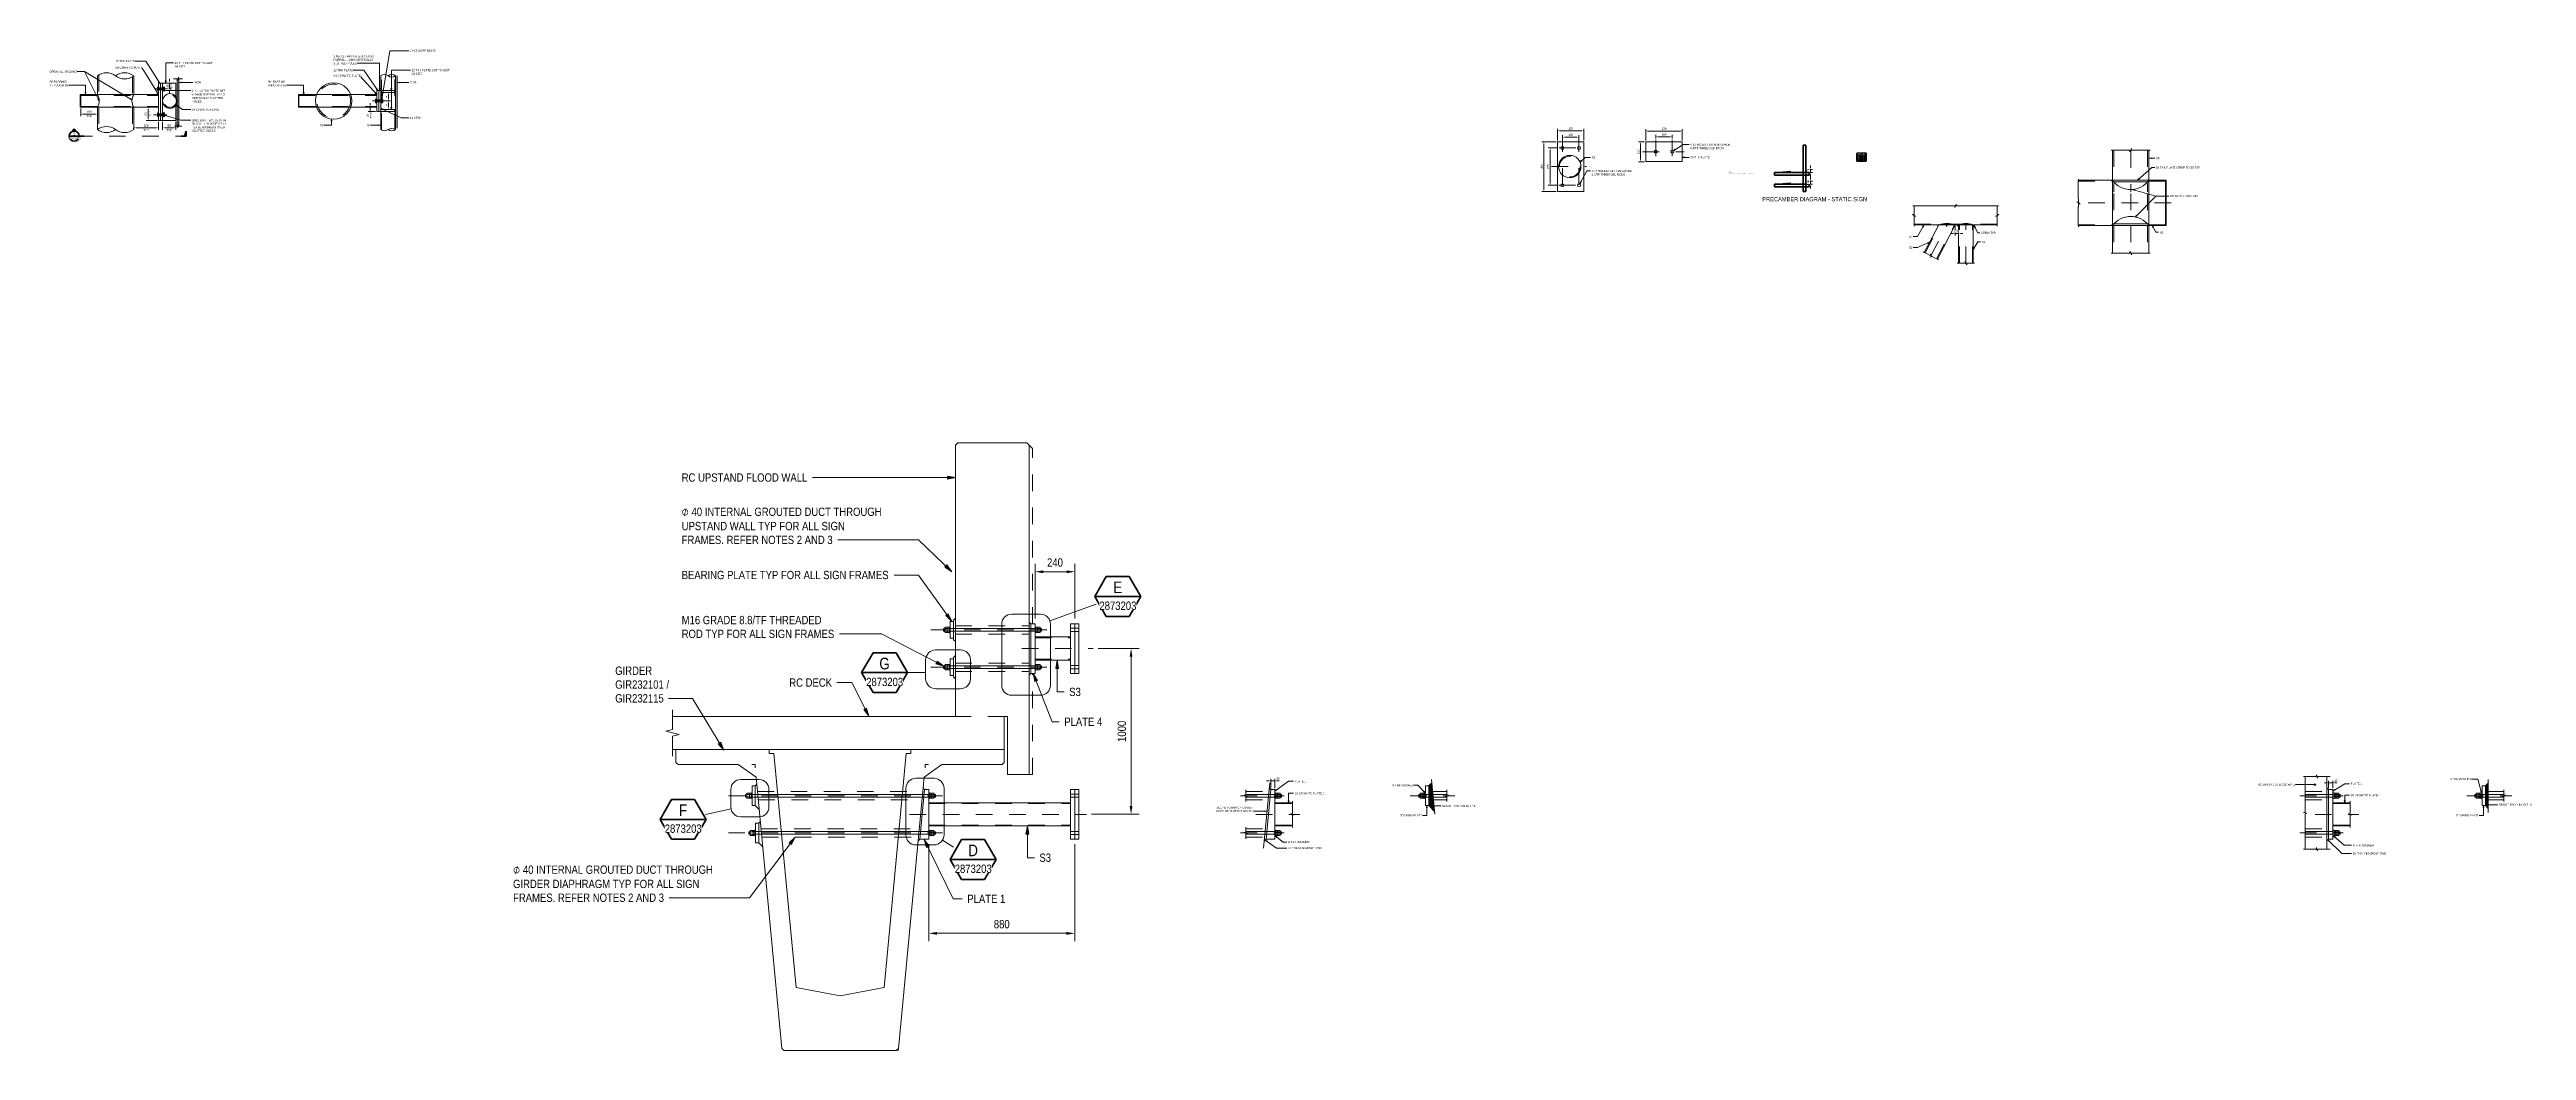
# Model space of a CAD drawing. Header units: metres. Extents: x 3.4 to 18.4, y -2.6 to 3.4.
import ezdxf

# ---------------------------------------------------------------- set-up
doc = ezdxf.new("R2010")
doc.units = ezdxf.units.M
for name, pattern in [('Dot_Section Line', [0.02, 0, -0.02]), ('JacobsCenter', [0.015, 0.009, -0.0015, 0.003, -0.0015]), ('JacobsDash', [0.0045, 0.003, -0.0015])]:
    doc.linetypes.add(name, pattern=pattern)
doc.layers.get('Defpoints').update_dxf_attribs({"color": 41})
for name, color, linetype, lineweight in [('A-ANNO-DIMS', 7, 'Continuous', 9), ('A-ANNO-NOTE', 7, 'Continuous', 18), ('A-ANNO-SYMB', 7, 'Continuous', 9), ('A-DETL', 7, 'Continuous', 13), ('A-DETL-GENF', 7, 'Continuous', 9), ('A-DETL-THIN', 7, 'Continuous', 9), ('G-ANNO-SYMB', 7, 'Continuous', 9), ('G-ANNO-TEXT', 7, 'Continuous', 9)]:
    doc.layers.add(name, color=color, linetype=linetype, lineweight=lineweight)
doc.styles.add('Arial Narrow', font='ARIALN.TTF', dxfattribs={"height": 0.0125})
doc.styles.add('Arial Narrow_1', font='ARIALN.TTF', dxfattribs={"height": 0.0175})
doc.styles.add('Arial Narrow_2', font='ARIALN.TTF', dxfattribs={"height": 0.05})
doc.styles.add('Arial Narrow_3', font='ARIALN.TTF', dxfattribs={"height": 0.07})
doc.styles.add('Arial Narrow_4', font='ARIALN.TTF', dxfattribs={"height": 0.0035})
doc.styles.add('Arial Narrow_5', font='ARIALN.TTF', dxfattribs={"height": 0.005})
doc.styles.add('Arial Narrow_6', font='ARIALN.TTF', dxfattribs={"height": 0.025})
doc.styles.add('Arial Narrow_7', font='ARIALN.TTF', dxfattribs={"height": 0.0025})
doc.styles.add('Segoe UI Symbol', font='seguisym.ttf', dxfattribs={"height": 0.0125})
doc.styles.add('Segoe UI Symbol_1', font='seguisym.ttf', dxfattribs={"height": 0.05})
doc.dimstyles.new('Dimension_Standard_O__mm_', dxfattribs={"dimscale": 0.3048, "dimtxt": 0.012793, "dimasz": 0.04101, "dimexe": 0.03937, "dimexo": 0.024606, "dimgap": 0.024606, "dimtad": 1, "dimdec": 0, "dimlfac": 1000, "dimzin": 0, "dimdsep": 46, "dimtxsty": 'Arial Narrow', "dimsah": 1, "dimcen": 0.09, "dimaunit": 1, "dimadec": 4, "dimazin": 0, "dimtfac": 1, "dimtdec": 4, "dimtix": 1, "dimtmove": 0, "dimatfit": 3, "dimfxl": 1, "dimtvp": 1, "dimtfill": 1, "dimtolj": 1, "dimtzin": 0, "dimlwd": 18, "dimlwe": 18, "dimarcsym": 2})
doc.dimstyles.new('Dimension_Standard_O__mm__1', dxfattribs={"dimscale": 0.3048, "dimtxt": 0.012793, "dimasz": 0.04101, "dimexe": 0.03937, "dimexo": 0.024606, "dimgap": 0.024606, "dimtad": 1, "dimdec": 0, "dimlfac": 1000, "dimzin": 0, "dimdsep": 46, "dimtxsty": 'Arial Narrow', "dimsah": 1, "dimcen": 0.09, "dimaunit": 1, "dimadec": 4, "dimazin": 0, "dimtfac": 1, "dimtdec": 4, "dimtix": 1, "dimtmove": 2, "dimatfit": 3, "dimfxl": 1, "dimtvp": 1, "dimtfill": 1, "dimtolj": 1, "dimtzin": 0, "dimlwd": 18, "dimlwe": 18, "dimarcsym": 2})
doc.dimstyles.new('Dimension_Standard_O__mm__2', dxfattribs={"dimscale": 0.3048, "dimtxt": 0.051172, "dimasz": 0.164042, "dimexe": 0.15748, "dimexo": 0.098425, "dimgap": 0.098425, "dimtad": 1, "dimdec": 0, "dimlfac": 1000, "dimzin": 0, "dimdsep": 46, "dimtxsty": 'Arial Narrow_2', "dimsah": 1, "dimcen": 0.09, "dimaunit": 1, "dimadec": 4, "dimazin": 0, "dimtfac": 1, "dimtdec": 4, "dimtix": 1, "dimtmove": 0, "dimatfit": 3, "dimfxl": 1, "dimtvp": 1, "dimtfill": 1, "dimtolj": 1, "dimtzin": 0, "dimlwd": 18, "dimlwe": 18, "dimarcsym": 2})
doc.dimstyles.new('Dimension_Standard_T__mm_', dxfattribs={"dimscale": 0.3048, "dimtxt": 0.012793, "dimasz": 0.04101, "dimexe": 0.03937, "dimexo": 0.024606, "dimgap": 0.016404, "dimtad": 1, "dimdec": 0, "dimlfac": 1000, "dimzin": 0, "dimdsep": 46, "dimtxsty": 'Arial Narrow', "dimsah": 1, "dimcen": 0.09, "dimaunit": 1, "dimadec": 4, "dimazin": 0, "dimtfac": 1, "dimtdec": 4, "dimtix": 1, "dimtmove": 0, "dimatfit": 3, "dimfxl": 1, "dimtvp": 1, "dimtolj": 1, "dimtzin": 0, "dimlwd": 18, "dimlwe": 18, "dimarcsym": 2})

# ---------------------------------------------------------------- blocks, each defined once
blk = doc.blocks.new('CS_DET_Pile-Column_BreakLine - Tubular BreakLine-7404130-DRG-283203 - DETAIL A')
at = {"layer": 'A-DETL-GENF', "lineweight": 18}
for centre, start, end in [((0.055, -0.073), 52.9573, 127.0427), ((0.164, -0.073), 52.9573, 127.0427), ((0.164, 0.072), 232.9573, 307.0427)]:
    blk.add_arc(centre, 0.0909, start, end, dxfattribs=at)
blk = doc.blocks.new('CS_DET_Pile-Column_BreakLine - Tubular BreakLine-7404131-DRG-283203 - DETAIL A')
at = {"layer": 'A-DETL-GENF', "lineweight": 18}
for centre, start, end in [((0.055, -0.073), 52.9573, 127.0427), ((0.164, -0.073), 52.9573, 127.0427), ((0.164, 0.072), 232.9573, 307.0427)]:
    blk.add_arc(centre, 0.0909, start, end, dxfattribs=at)
blk = doc.blocks.new('BREAK LINE - INPUT VIEW SCALE_R13 - Std Break-8292049-DRG-283203 - DETAIL A')
at = {"layer": 'A-DETL-GENF'}
for p, q in [((-0.01, 0), (0.0125, 0)), ((0.0125, 0), (0.015, -0.01)), ((0.015, -0.01), (0.02, 0.01)), ((0.02, 0.01), (0.0225, 0)), ((0.0225, 0), (0.045, 0))]:
    blk.add_line(p, q, dxfattribs=at)
blk = doc.blocks.new('BREAK LINE - INPUT VIEW SCALE_R13 - Std Break-8292303-DRG-283203 - DETAIL A')
at = {"layer": 'A-DETL-GENF'}
for p, q in [((-0.01, 0), (0.0075, 0)), ((0.0075, 0), (0.01, -0.01)), ((0.01, -0.01), (0.015, 0.01)), ((0.015, 0.01), (0.0175, 0)), ((0.0175, 0), (0.035, 0))]:
    blk.add_line(p, q, dxfattribs=at)
blk = doc.blocks.new('CS_DET_Pile-Column_BreakLine - Tubular BreakLine-9302039-DRG-283203 - SECTION 2')
at = {"layer": 'A-DETL-GENF', "lineweight": 18}
for centre, start, end in [((0.022, -0.03), 52.9573, 127.0427), ((0.067, -0.03), 52.9573, 127.0427), ((0.067, 0.029), 232.9573, 307.0427)]:
    blk.add_arc(centre, 0.0369, start, end, dxfattribs=at)
blk = doc.blocks.new('CS_DET_Pile-Column_BreakLine - Tubular BreakLine-9302088-DRG-283203 - SECTION 2')
at = {"layer": 'A-DETL-GENF', "lineweight": 18}
for centre, start, end in [((0.022, 0.03), 232.9573, 307.0427), ((0.067, -0.029), 52.9573, 127.0427), ((0.067, 0.03), 232.9573, 307.0427)]:
    blk.add_arc(centre, 0.0369, start, end, dxfattribs=at)
blk = doc.blocks.new('1815 DEEP SUPER-T GIRDER_2D - 1815 DEEP SUPER-T GIRDER_2D-7372020-DRG-283203 - SECTION 1')
at = {"layer": 'A-DETL-GENF', "lineweight": 13}
for p, q in [((-0.99, 0.06), (-0.427, 0.06)), ((-0.99, -0.017), (-0.99, 0.06)), ((-0.427, 0.037), (-0.427, 0.06)), ((-0.427, 0.037), (-0.399, 0.037)), ((-0.399, 0.037), (-0.266, -1.375)), ((0.399, 0.037), (0.266, -1.375)), ((0.427, 0.037), (0.399, 0.037)), ((0.427, 0.06), (0.99, 0.06)), ((0.427, 0.037), (0.427, 0.06)), ((0.99, -0.017), (0.99, 0.06)), ((-0.977, -0.03), (-0.99, -0.017)), ((-0.977, -0.03), (-0.614, -0.03)), ((-0.506, -0.106), (-0.614, -0.03)), ((-0.506, -0.106), (-0.351, -1.743)), ((0.506, -0.106), (0.351, -1.743)), ((0.506, -0.106), (0.614, -0.03)), ((0.614, -0.03), (0.977, -0.03)), ((0.977, -0.03), (0.99, -0.017)), ((0, -1.425), (-0.266, -1.375)), ((0, -1.425), (0.266, -1.375)), ((-0.351, -1.743), (-0.338, -1.755)), ((-0.338, -1.755), (0.338, -1.755)), ((0.338, -1.755), (0.351, -1.743))]:
    blk.add_line(p, q, dxfattribs=at)
at = {"layer": 'A-DETL-GENF', "color": 8, "lineweight": 13, "true_color": 0x808080}
for p, q in [((-0.533, -0.03), (-0.513, -0.03)), ((-0.513, -0.03), (-0.512, -0.05)), ((0.513, -0.03), (0.512, -0.05)), ((0.533, -0.03), (0.513, -0.03)), ((0.35, -1.755), (0.345, -1.755)), ((0.35, -1.755), (0.351, -1.75))]:
    blk.add_line(p, q, dxfattribs=at)
blk = doc.blocks.new('CS_DET_BreakLine_ViewScale - CS_Std BreakLine-7413826-DRG-283203 - SECTION 1')
at = {"layer": 'A-DETL-GENF'}
for p, q in [((-0.04, 0), (0.08, 0)), ((0.08, 0), (0.09, -0.04)), ((0.09, -0.04), (0.11, 0.04)), ((0.11, 0.04), (0.12, 0)), ((0.12, 0), (0.24, 0))]:
    blk.add_line(p, q, dxfattribs=at)
blk = doc.blocks.new('CS_DET_BreakLine_ViewScale - CS_Std BreakLine-7415377-DRG-283203 - DETAIL D')
at = {"layer": 'A-DETL-GENF'}
for p, q in [((-0.01, 0), (0.02, 0)), ((0.02, 0), (0.0225, -0.01)), ((0.0225, -0.01), (0.0275, 0.01)), ((0.0275, 0.01), (0.03, 0)), ((0.03, 0), (0.06, 0))]:
    blk.add_line(p, q, dxfattribs=at)
blk = doc.blocks.new('CS_DET_BreakLine_ViewScale - CS_Std BreakLine-7415585-DRG-283203 - DETAIL D')
at = {"layer": 'A-DETL-GENF'}
for p, q in [((-0.01, 0), (0.06485, 0)), ((0.06485, 0), (0.06735, -0.01)), ((0.06735, -0.01), (0.07235, 0.01)), ((0.07235, 0.01), (0.07485, 0)), ((0.07485, 0), (0.1497, 0))]:
    blk.add_line(p, q, dxfattribs=at)
blk = doc.blocks.new('CS_DET_BreakLine_ViewScale - CS_Std BreakLine-7417626-DRG-283203 - DETAIL F')
at = {"layer": 'A-DETL-GENF'}
for p, q in [((0.02, 0), (-0.01, 0)), ((0.0225, 0.01), (0.02, 0)), ((0.0275, -0.01), (0.0225, 0.01)), ((0.03, 0), (0.0275, -0.01)), ((0.06, 0), (0.03, 0))]:
    blk.add_line(p, q, dxfattribs=at)
blk = doc.blocks.new('CS_DET_Pile-Column_BreakLine - Standard BreakLine-8288101-DRG-283203 - DETAIL B')
at = {"layer": 'A-DETL-GENF', "lineweight": 18}
for p, q in [((0, 0), (0.019, 0)), ((0.089, 0), (0.069, 0))]:
    blk.add_line(p, q, dxfattribs=at)
blk = doc.blocks.new('CS_DET_Pile-Column_BreakLine - Standard BreakLine-8288110-DRG-283203 - DETAIL B')
at = {"layer": 'A-DETL-GENF', "lineweight": 18}
for p, q in [((0, 0), (0.032, 0)), ((0.114, 0), (0.082, 0))]:
    blk.add_line(p, q, dxfattribs=at)
blk = doc.blocks.new('CS_DET_Pile-Column_BreakLine - Standard BreakLine-8288111-DRG-283203 - DETAIL B')
at = {"layer": 'A-DETL-GENF', "lineweight": 18}
for p, q in [((0, 0), (0.032, 0)), ((0.114, 0), (0.082, 0))]:
    blk.add_line(p, q, dxfattribs=at)
blk = doc.blocks.new('CS_DET_Pile-Column_BreakLine - Standard BreakLine-8825827-DRG-283203 - DETAIL B')
at = {"layer": 'A-DETL-GENF', "lineweight": 18}
for p, q in [((0, 0), (0.225, 0)), ((0.5, 0), (0.275, 0))]:
    blk.add_line(p, q, dxfattribs=at)
blk = doc.blocks.new('CS_DET_Pile-Column_BreakLine - Standard BreakLine-8289028-DRG-283203 - DETAIL C')
at = {"layer": 'A-DETL-GENF', "lineweight": 18}
for p, q in [((0, 0), (0.112, 0)), ((0.273, 0), (0.162, 0))]:
    blk.add_line(p, q, dxfattribs=at)
blk = doc.blocks.new('CS_DET_Pile-Column_BreakLine - Standard BreakLine-8289166-DRG-283203 - DETAIL C')
at = {"layer": 'A-DETL-GENF', "lineweight": 18}
for p, q in [((0, 0), (0.085, 0)), ((0.219, 0), (0.135, 0))]:
    blk.add_line(p, q, dxfattribs=at)
blk = doc.blocks.new('CS_DET_Pile-Column_BreakLine - Standard BreakLine-8289259-DRG-283203 - DETAIL C')
at = {"layer": 'A-DETL-GENF', "lineweight": 18}
for p, q in [((0, 0), (0.085, 0)), ((0.219, 0), (0.135, 0))]:
    blk.add_line(p, q, dxfattribs=at)
blk = doc.blocks.new('CS_DET_BreakLine_ViewScale - CS_Std BreakLine-8293271-DRG-283203 - DETAIL E')
at = {"layer": 'A-DETL-GENF'}
for p, q in [((0, 0), (0.21375, 0)), ((0.21375, 0), (0.21625, -0.01)), ((0.21625, -0.01), (0.22125, 0.01)), ((0.22125, 0.01), (0.22375, 0)), ((0.22375, 0), (0.4375, 0))]:
    blk.add_line(p, q, dxfattribs=at)
blk = doc.blocks.new('CS_DET_BreakLine_ViewScale - CS_Std BreakLine-7415585-DRG-283203 - DETAIL E')
at = {"layer": 'A-DETL-GENF'}
for p, q in [((-0.01, 0), (0.06485, 0)), ((0.06485, 0), (0.06735, -0.01)), ((0.06735, -0.01), (0.07235, 0.01)), ((0.07235, 0.01), (0.07485, 0)), ((0.07485, 0), (0.1497, 0))]:
    blk.add_line(p, q, dxfattribs=at)
blk = doc.blocks.new('CS_DET_BreakLine_ViewScale - CS_Std BreakLine-8293010-DRG-283203 - DETAIL E')
at = {"layer": 'A-DETL-GENF'}
for p, q in [((0.066, 0), (-0.01, 0)), ((0.068, 0.01), (0.066, 0)), ((0.073, -0.01), (0.068, 0.01)), ((0.076, 0), (0.073, -0.01)), ((0.152, 0), (0.076, 0))]:
    blk.add_line(p, q, dxfattribs=at)
blk = doc.blocks.new('CS_DET_BreakLine_ViewScale - CS_Std BreakLine-7417626-DRG-283203 - DETAIL G')
at = {"layer": 'A-DETL-GENF'}
for p, q in [((0.02, 0), (-0.01, 0)), ((0.0225, 0.01), (0.02, 0)), ((0.0275, -0.01), (0.0225, 0.01)), ((0.03, 0), (0.0275, -0.01)), ((0.06, 0), (0.03, 0))]:
    blk.add_line(p, q, dxfattribs=at)
blk = doc.blocks.new('DIMBLOCK1-DRG-283203 - DETAIL A')
at = {"layer": 'A-ANNO-DIMS', "color": 0, "lineweight": 18, "transparency": 16777216}
for p, q in [((3.933, 2.938), (3.933, 2.925)), ((3.946, 2.937), (4.071, 2.937)), ((4.083, 2.974), (4.083, 2.925))]:
    blk.add_line(p, q, dxfattribs=at)
at = {"layer": 'A-ANNO-DIMS', "color": 0, "transparency": 16777216}
for points in [[(3.946, 2.939), (3.946, 2.935), (3.933, 2.937)], [(4.071, 2.939), (4.071, 2.935), (4.083, 2.937)]]:
    blk.add_solid(points, dxfattribs=at)
at = {"layer": 'A-ANNO-DIMS', "color": 0, "lineweight": 18, "transparency": 16777216, "insert": (4.008, 2.951), "char_height": 0.0125, "width": 0.03338, "attachment_point": 5, "style": 'Arial Narrow', "bg_fill": 3, "box_fill_scale": 1.1, "bg_fill_color": 256, "bg_fill_true_color": 13158600, "bg_fill_transparency": 0}
blk.add_mtext('\\A1;150', dxfattribs=at)
at = {"layer": 'A-ANNO-DIMS', "color": 0, "lineweight": 18, "transparency": 16777216, "insert": (4.008, 2.923), "char_height": 0.0125, "width": 0.03338, "attachment_point": 5, "style": 'Arial Narrow', "bg_fill": 3, "box_fill_scale": 1.1, "bg_fill_color": 256, "bg_fill_true_color": 13158600, "bg_fill_transparency": 0}
blk.add_mtext('\\A1;TYP', dxfattribs=at)
at = {"layer": 'Defpoints', "color": 0, "transparency": 16777216}
for p in [(3.933, 2.946), (4.083, 2.981), (4.083, 2.937)]:
    blk.add_point(p, dxfattribs=at)
blk = doc.blocks.new('DIMBLOCK2-DRG-283203 - DETAIL A')
at = {"layer": 'A-ANNO-DIMS', "color": 0, "lineweight": 18, "transparency": 16777216}
for p, q in [((4.018, 3.061), (4.032, 3.061)), ((4.02, 2.994), (4.02, 3.049)), ((4.076, 2.981), (4.008, 2.981))]:
    blk.add_line(p, q, dxfattribs=at)
at = {"layer": 'A-ANNO-DIMS', "color": 0, "transparency": 16777216}
for points in [[(4.018, 3.049), (4.022, 3.049), (4.02, 3.061)], [(4.018, 2.994), (4.022, 2.994), (4.02, 2.981)]]:
    blk.add_solid(points, dxfattribs=at)
at = {"layer": 'A-ANNO-DIMS', "color": 0, "lineweight": 18, "transparency": 16777216, "insert": (4.006, 3.021), "char_height": 0.0125, "width": 0.03338, "attachment_point": 5, "rotation": 90, "style": 'Arial Narrow', "bg_fill": 3, "box_fill_scale": 1.1, "bg_fill_color": 256, "bg_fill_true_color": 13158600, "bg_fill_transparency": 0}
blk.add_mtext('\\A1;80', dxfattribs=at)
at = {"layer": 'A-ANNO-DIMS', "color": 0, "lineweight": 18, "transparency": 16777216, "insert": (4.033, 3.021), "char_height": 0.0125, "width": 0.03338, "attachment_point": 5, "rotation": 90, "style": 'Arial Narrow', "bg_fill": 3, "box_fill_scale": 1.1, "bg_fill_color": 256, "bg_fill_true_color": 13158600, "bg_fill_transparency": 0}
blk.add_mtext('\\A1;TYP', dxfattribs=at)
at = {"layer": 'Defpoints', "color": 0, "transparency": 16777216}
for p in [(4.011, 3.061), (4.02, 3.061), (4.083, 2.981)]:
    blk.add_point(p, dxfattribs=at)
blk = doc.blocks.new('DIMBLOCK3-DRG-283203 - DETAIL A')
at = {"layer": 'A-ANNO-DIMS', "color": 0, "lineweight": 18, "transparency": 16777216}
for p, q in [((3.614, 3.054), (3.614, 3.008)), ((3.627, 3.02), (3.702, 3.02)), ((3.714, 3.021), (3.714, 3.008))]:
    blk.add_line(p, q, dxfattribs=at)
at = {"layer": 'A-ANNO-DIMS', "color": 0, "transparency": 16777216}
for points in [[(3.627, 3.022), (3.627, 3.018), (3.614, 3.02)], [(3.702, 3.022), (3.702, 3.018), (3.714, 3.02)]]:
    blk.add_solid(points, dxfattribs=at)
at = {"layer": 'A-ANNO-DIMS', "color": 0, "lineweight": 18, "transparency": 16777216, "insert": (3.664, 3.034), "char_height": 0.0125, "width": 0.03338, "attachment_point": 5, "style": 'Arial Narrow', "bg_fill": 3, "box_fill_scale": 1.1, "bg_fill_color": 256, "bg_fill_true_color": 13158600, "bg_fill_transparency": 0}
blk.add_mtext('\\A1;100', dxfattribs=at)
at = {"layer": 'A-ANNO-DIMS', "color": 0, "lineweight": 18, "transparency": 16777216, "insert": (3.664, 3.006), "char_height": 0.0125, "width": 0.03338, "attachment_point": 5, "style": 'Arial Narrow', "bg_fill": 3, "box_fill_scale": 1.1, "bg_fill_color": 256, "bg_fill_true_color": 13158600, "bg_fill_transparency": 0}
blk.add_mtext('\\A1;TYP', dxfattribs=at)
at = {"layer": 'Defpoints', "color": 0, "transparency": 16777216}
for p in [(3.614, 3.061), (3.714, 3.029), (3.714, 3.02)]:
    blk.add_point(p, dxfattribs=at)
blk = doc.blocks.new('Drafting View - sectionTail-4870194-DRG-283203 - DETAIL A')
at = {"layer": 'G-ANNO-SYMB'}
blk.add_hatch(color=256, dxfattribs=at).paths.add_polyline_path([(-0.006, 0.006), (-0.004, 0), (-0.006, 0)])
at = {"layer": 'G-ANNO-SYMB', "lineweight": 50}
for p, q in [((-0.006, 0.006), (-0.006, 0)), ((-0.004, 0), (-0.006, 0.006)), ((-0.006, 0), (-0.004, 0)), ((-0.006, 0), (0, 0))]:
    blk.add_line(p, q, dxfattribs=at)
blk = doc.blocks.new('Drafting View - SectionHead-4898858-DRG-283203 - DETAIL A')
at = {"layer": 'G-ANNO-SYMB'}
h = blk.add_hatch(color=256, dxfattribs=at)
edge = h.paths.add_edge_path()
edge.add_line((-0.002, 0.009), (0.0025, 0.004))
edge.add_arc((-0.002, 0), 0.006, 41.8277, 138.1723)
edge.add_line((-0.0065, 0.004), (-0.002, 0.009))
at = {"layer": 'G-ANNO-SYMB', "lineweight": 50}
for p, q in [((-0.002, 0.009), (-0.0065, 0.004)), ((0.0025, 0.004), (-0.002, 0.009)), ((0.004, 0), (0.01, 0))]:
    blk.add_line(p, q, dxfattribs=at)
for start, end in [(360, 180), (180, 360)]:
    blk.add_arc((-0.002, 0), 0.006, start, end, dxfattribs=at)
blk = doc.blocks.new('DIMBLOCK4-DRG-283203 - DETAIL A')
at = {"layer": 'A-ANNO-DIMS', "color": 0, "lineweight": 18, "transparency": 16777216}
for p, q in [((4.138, 3.207), (4.162, 3.207)), ((4.145, 3.172), (4.162, 3.172)), ((4.15, 3.22), (4.15, 3.232)), ((4.15, 3.172), (4.15, 3.207)), ((4.15, 3.16), (4.15, 3.147))]:
    blk.add_line(p, q, dxfattribs=at)
at = {"layer": 'A-ANNO-DIMS', "color": 0, "transparency": 16777216}
for points in [[(4.148, 3.22), (4.152, 3.22), (4.15, 3.207)], [(4.148, 3.16), (4.152, 3.16), (4.15, 3.172)]]:
    blk.add_solid(points, dxfattribs=at)
at = {"layer": 'Defpoints', "color": 0, "transparency": 16777216}
for p in [(4.13, 3.207), (4.137, 3.172), (4.15, 3.207)]:
    blk.add_point(p, dxfattribs=at)
at = {"layer": 'A-ANNO-DIMS', "color": 0, "lineweight": 18, "transparency": 16777216, "char_height": 0.0125, "width": 0.03338, "attachment_point": 5, "rotation": 90, "style": 'Arial Narrow'}
for s, insert in [('\\A1;35', (4.139, 3.19)), ('\\A1;TYP', (4.161, 3.19))]:
    blk.add_mtext(s, dxfattribs=dict(at, insert=insert))
blk = doc.blocks.new('DIMBLOCK5-DRG-283203 - DETAIL A')
at = {"layer": 'A-ANNO-DIMS', "color": 0, "lineweight": 18, "transparency": 16777216}
for p, q in [((4.107, 2.974), (4.107, 2.925)), ((4.12, 2.937), (4.175, 2.937)), ((4.187, 2.974), (4.187, 2.925))]:
    blk.add_line(p, q, dxfattribs=at)
at = {"layer": 'A-ANNO-DIMS', "color": 0, "transparency": 16777216}
for points in [[(4.12, 2.939), (4.12, 2.935), (4.107, 2.937)], [(4.175, 2.939), (4.175, 2.935), (4.187, 2.937)]]:
    blk.add_solid(points, dxfattribs=at)
at = {"layer": 'A-ANNO-DIMS', "color": 0, "lineweight": 18, "transparency": 16777216, "insert": (4.147, 2.951), "char_height": 0.0125, "width": 0.03338, "attachment_point": 5, "style": 'Arial Narrow', "bg_fill": 3, "box_fill_scale": 1.1, "bg_fill_color": 256, "bg_fill_true_color": 13158600, "bg_fill_transparency": 0}
blk.add_mtext('\\A1;80', dxfattribs=at)
at = {"layer": 'A-ANNO-DIMS', "color": 0, "lineweight": 18, "transparency": 16777216, "insert": (4.147, 2.923), "char_height": 0.0125, "width": 0.03338, "attachment_point": 5, "style": 'Arial Narrow', "bg_fill": 3, "box_fill_scale": 1.1, "bg_fill_color": 256, "bg_fill_true_color": 13158600, "bg_fill_transparency": 0}
blk.add_mtext('\\A1;TYP', dxfattribs=at)
at = {"layer": 'Defpoints', "color": 0, "transparency": 16777216}
for p in [(4.107, 2.981), (4.187, 2.981), (4.187, 2.937)]:
    blk.add_point(p, dxfattribs=at)
blk = doc.blocks.new('DIMBLOCK6-DRG-283203 - SECTION 2')
at = {"layer": 'A-ANNO-DIMS', "color": 0, "lineweight": 18, "transparency": 16777216}
for p, q in [((5.454, 3.099), (5.482, 3.099)), ((5.459, 3.048), (5.482, 3.048)), ((5.47, 3.061), (5.47, 3.087))]:
    blk.add_line(p, q, dxfattribs=at)
at = {"layer": 'A-ANNO-DIMS', "color": 0, "transparency": 16777216}
for points in [[(5.468, 3.087), (5.472, 3.087), (5.47, 3.099)], [(5.468, 3.061), (5.472, 3.061), (5.47, 3.048)]]:
    blk.add_solid(points, dxfattribs=at)
at = {"layer": 'A-ANNO-DIMS', "color": 0, "lineweight": 18, "transparency": 16777216, "insert": (5.457, 3.074), "char_height": 0.0125, "width": 0.00999, "attachment_point": 5, "rotation": 90, "style": 'Arial Narrow', "bg_fill": 3, "box_fill_scale": 1.1, "bg_fill_color": 256, "bg_fill_true_color": 13158600, "bg_fill_transparency": 0}
blk.add_mtext('\\A1;=', dxfattribs=at)
at = {"layer": 'Defpoints', "color": 0, "transparency": 16777216}
for p in [(5.446, 3.099), (5.451, 3.048), (5.47, 3.099)]:
    blk.add_point(p, dxfattribs=at)
blk = doc.blocks.new('DIMBLOCK7-DRG-283203 - SECTION 2')
at = {"layer": 'A-ANNO-DIMS', "color": 0, "lineweight": 18, "transparency": 16777216}
for p, q in [((5.459, 3.15), (5.482, 3.15)), ((5.47, 3.112), (5.47, 3.138)), ((5.454, 3.099), (5.482, 3.099))]:
    blk.add_line(p, q, dxfattribs=at)
at = {"layer": 'A-ANNO-DIMS', "color": 0, "transparency": 16777216}
for points in [[(5.468, 3.138), (5.472, 3.138), (5.47, 3.15)], [(5.468, 3.112), (5.472, 3.112), (5.47, 3.099)]]:
    blk.add_solid(points, dxfattribs=at)
at = {"layer": 'A-ANNO-DIMS', "color": 0, "lineweight": 18, "transparency": 16777216, "insert": (5.457, 3.125), "char_height": 0.0125, "width": 0.00999, "attachment_point": 5, "rotation": 90, "style": 'Arial Narrow', "bg_fill": 3, "box_fill_scale": 1.1, "bg_fill_color": 256, "bg_fill_true_color": 13158600, "bg_fill_transparency": 0}
blk.add_mtext('\\A1;=', dxfattribs=at)
at = {"layer": 'Defpoints', "color": 0, "transparency": 16777216}
for p in [(5.451, 3.15), (5.47, 3.15), (5.446, 3.099)]:
    blk.add_point(p, dxfattribs=at)
blk = doc.blocks.new('DIMBLOCK8-DRG-283203 - SECTION 2')
at = {"layer": 'A-ANNO-DIMS', "color": 0, "lineweight": 18, "transparency": 16777216}
for p, q in [((5.391, 3.036), (5.347, 3.036)), ((5.358, 3.061), (5.371, 3.061)), ((5.359, 3.074), (5.359, 3.086)), ((5.359, 3.024), (5.359, 3.011))]:
    blk.add_line(p, q, dxfattribs=at)
at = {"layer": 'A-ANNO-DIMS', "color": 0, "lineweight": 18, "transparency": 16777216, "insert": (5.354, 3.011), "char_height": 0.0125, "width": 0.03338, "attachment_point": 5, "rotation": 90, "line_spacing_factor": 0.974696, "style": 'Arial Narrow', "bg_fill": 3, "box_fill_scale": 1.1, "bg_fill_color": 256, "bg_fill_true_color": 13158600, "bg_fill_transparency": 0}
blk.add_mtext('\\A1;25\\PTYP', dxfattribs=at)
at = {"layer": 'A-ANNO-DIMS', "color": 0, "lineweight": 18, "transparency": 16777216}
blk.add_line((5.359, 3.036), (5.359, 3.061), dxfattribs=at)
at = {"layer": 'A-ANNO-DIMS', "color": 0, "transparency": 16777216}
for points in [[(5.357, 3.074), (5.361, 3.074), (5.359, 3.061)], [(5.357, 3.024), (5.361, 3.024), (5.359, 3.036)]]:
    blk.add_solid(points, dxfattribs=at)
at = {"layer": 'Defpoints', "color": 0, "transparency": 16777216}
for p in [(5.35, 3.061), (5.359, 3.061), (5.398, 3.036)]:
    blk.add_point(p, dxfattribs=at)
blk = doc.blocks.new('DIMBLOCK9-DRG-283203 - SECTION 1')
at = {"layer": 'A-ANNO-DIMS', "color": 0, "lineweight": 18, "transparency": 16777216}
for p, q in [((9.749, -0.203), (9.995, -0.203)), ((9.947, -1.153), (9.947, -0.253)), ((9.709, -1.203), (9.995, -1.203))]:
    blk.add_line(p, q, dxfattribs=at)
at = {"layer": 'A-ANNO-DIMS', "color": 0, "transparency": 16777216}
for points in [[(9.938, -0.253), (9.955, -0.253), (9.947, -0.203)], [(9.938, -1.153), (9.955, -1.153), (9.947, -1.203)]]:
    blk.add_solid(points, dxfattribs=at)
at = {"layer": 'Defpoints', "color": 0, "transparency": 16777216}
for p in [(9.719, -0.203), (9.947, -0.203), (9.679, -1.203)]:
    blk.add_point(p, dxfattribs=at)
at = {"layer": 'A-ANNO-DIMS', "color": 0, "lineweight": 18, "transparency": 16777216, "insert": (9.891, -0.703), "char_height": 0.05, "width": 0.15205, "attachment_point": 5, "rotation": 90, "style": 'Arial Narrow_2', "bg_fill": 3, "box_fill_scale": 1.1, "bg_fill_color": 256, "bg_fill_true_color": 13158600, "bg_fill_transparency": 0}
blk.add_mtext('\\A1;1000', dxfattribs=at)
blk = doc.blocks.new('Drafting View - SheetRef-4900799-DRG-283203 - SECTION 1')
at = {"layer": 'A-ANNO-SYMB', "lineweight": 50}
for p, q in [((-0.00346, 0.006), (-0.00693, 0)), ((-0.00693, 0), (0.00693, 0)), ((0.00346, 0.006), (-0.00346, 0.006)), ((0.00693, 0), (0.00346, 0.006)), ((-0.00693, 0), (-0.00347, -0.006)), ((-0.00347, -0.006), (0.00346, -0.006)), ((0.00346, -0.006), (0.00693, 0))]:
    blk.add_line(p, q, dxfattribs=at)
blk = doc.blocks.new('DIMBLOCK10-DRG-283203 - SECTION 1')
at = {"layer": 'A-ANNO-DIMS', "color": 0, "lineweight": 18, "transparency": 16777216}
for p, q in [((8.727, -1.383), (8.727, -1.969)), ((9.607, -1.383), (9.607, -1.969)), ((8.777, -1.921), (9.557, -1.921))]:
    blk.add_line(p, q, dxfattribs=at)
at = {"layer": 'A-ANNO-DIMS', "color": 0, "transparency": 16777216}
for points in [[(8.777, -1.913), (8.777, -1.93), (8.727, -1.921)], [(9.557, -1.913), (9.557, -1.93), (9.607, -1.921)]]:
    blk.add_solid(points, dxfattribs=at)
at = {"layer": 'Defpoints', "color": 0, "transparency": 16777216}
for p in [(8.727, -1.353), (9.607, -1.353), (9.607, -1.921)]:
    blk.add_point(p, dxfattribs=at)
at = {"layer": 'A-ANNO-DIMS', "color": 0, "lineweight": 18, "transparency": 16777216, "insert": (9.167, -1.866), "char_height": 0.05, "width": 0.11404, "attachment_point": 5, "style": 'Arial Narrow_2', "bg_fill": 3, "box_fill_scale": 1.1, "bg_fill_color": 256, "bg_fill_true_color": 13158600, "bg_fill_transparency": 0}
blk.add_mtext('\\A1;880', dxfattribs=at)
blk = doc.blocks.new('DIMBLOCK11-DRG-283203 - SECTION 1')
at = {"layer": 'A-ANNO-DIMS', "color": 0, "lineweight": 18, "transparency": 16777216}
for p, q in [((9.368, -0.023), (9.368, 0.308)), ((9.608, -0.023), (9.608, 0.308)), ((9.418, 0.26), (9.558, 0.26))]:
    blk.add_line(p, q, dxfattribs=at)
at = {"layer": 'A-ANNO-DIMS', "color": 0, "transparency": 16777216}
for points in [[(9.418, 0.268), (9.418, 0.251), (9.368, 0.26)], [(9.558, 0.268), (9.558, 0.251), (9.608, 0.26)]]:
    blk.add_solid(points, dxfattribs=at)
at = {"layer": 'Defpoints', "color": 0, "transparency": 16777216}
for p in [(9.368, -0.053), (9.608, -0.053)]:
    blk.add_point(p, dxfattribs=at)
at = {"layer": 'A-ANNO-DIMS', "color": 0, "lineweight": 18, "transparency": 16777216, "insert": (9.488, 0.315), "char_height": 0.05, "width": 0.11404, "attachment_point": 5, "style": 'Arial Narrow_2', "bg_fill": 3, "box_fill_scale": 1.1, "bg_fill_color": 256, "bg_fill_true_color": 13158600, "bg_fill_transparency": 0}
blk.add_mtext('\\A1;240', dxfattribs=at)
at = {"layer": 'Defpoints', "color": 0, "transparency": 16777216}
blk.add_point((9.608, 0.26), dxfattribs=at)
blk = doc.blocks.new('DIMBLOCK12-DRG-283203 - DETAIL D')
at = {"layer": 'A-ANNO-DIMS', "color": 0, "lineweight": 18, "transparency": 16777216}
for p, q in [((10.777, -1.002), (10.764, -1.002)), ((10.789, -1.046), (10.789, -0.99)), ((10.814, -1.046), (10.814, -0.99)), ((10.827, -1.002), (10.839, -1.002))]:
    blk.add_line(p, q, dxfattribs=at)
at = {"layer": 'A-ANNO-DIMS', "color": 0, "lineweight": 18, "transparency": 16777216, "insert": (10.824, -0.981), "char_height": 0.0125, "width": 0.01901, "attachment_point": 1, "line_spacing_factor": 0.974696, "style": 'Arial Narrow', "bg_fill": 3, "box_fill_scale": 1.1, "bg_fill_color": 256, "bg_fill_true_color": 13158600, "bg_fill_transparency": 0}
blk.add_mtext('\\A1;25', dxfattribs=at)
at = {"layer": 'A-ANNO-DIMS', "color": 0, "lineweight": 18, "transparency": 16777216}
blk.add_line((10.789, -1.002), (10.814, -1.002), dxfattribs=at)
at = {"layer": 'A-ANNO-DIMS', "color": 0, "transparency": 16777216}
for points in [[(10.777, -1), (10.777, -1.004), (10.789, -1.002)], [(10.827, -1), (10.827, -1.004), (10.814, -1.002)]]:
    blk.add_solid(points, dxfattribs=at)
at = {"layer": 'Defpoints', "color": 0, "transparency": 16777216}
for p in [(10.814, -1.002), (10.789, -1.053), (10.814, -1.053)]:
    blk.add_point(p, dxfattribs=at)
blk = doc.blocks.new('DIMBLOCK13-DRG-283203 - PLATE TYPE - 1')
at = {"layer": 'A-ANNO-DIMS', "color": 0, "lineweight": 18, "transparency": 16777216}
for p, q in [((12.51, 2.853), (12.424, 2.853)), ((12.436, 2.841), (12.436, 2.566)), ((12.51, 2.553), (12.424, 2.553))]:
    blk.add_line(p, q, dxfattribs=at)
at = {"layer": 'A-ANNO-DIMS', "color": 0, "transparency": 16777216}
for points in [[(12.434, 2.841), (12.438, 2.841), (12.436, 2.853)], [(12.434, 2.566), (12.438, 2.566), (12.436, 2.553)]]:
    blk.add_solid(points, dxfattribs=at)
at = {"layer": 'Defpoints', "color": 0, "transparency": 16777216}
for p in [(12.517, 2.853), (12.436, 2.553), (12.517, 2.553)]:
    blk.add_point(p, dxfattribs=at)
at = {"layer": 'A-ANNO-DIMS', "color": 0, "lineweight": 18, "transparency": 16777216, "insert": (12.422, 2.703), "char_height": 0.0125, "width": 0.02851, "attachment_point": 5, "rotation": 90, "style": 'Arial Narrow', "bg_fill": 3, "box_fill_scale": 1.1, "bg_fill_color": 256, "bg_fill_true_color": 13158600, "bg_fill_transparency": 0}
blk.add_mtext('\\A1;300', dxfattribs=at)
blk = doc.blocks.new('DIMBLOCK14-DRG-283203 - PLATE TYPE - 1')
at = {"layer": 'A-ANNO-DIMS', "color": 0, "lineweight": 18, "transparency": 16777216}
for p, q in [((12.517, 2.861), (12.517, 2.931)), ((12.53, 2.919), (12.665, 2.919)), ((12.677, 2.861), (12.677, 2.931))]:
    blk.add_line(p, q, dxfattribs=at)
at = {"layer": 'A-ANNO-DIMS', "color": 0, "transparency": 16777216}
for points in [[(12.53, 2.921), (12.53, 2.917), (12.517, 2.919)], [(12.665, 2.921), (12.665, 2.917), (12.677, 2.919)]]:
    blk.add_solid(points, dxfattribs=at)
at = {"layer": 'A-ANNO-DIMS', "color": 0, "lineweight": 18, "transparency": 16777216, "insert": (12.597, 2.933), "char_height": 0.0125, "width": 0.02851, "attachment_point": 5, "style": 'Arial Narrow', "bg_fill": 3, "box_fill_scale": 1.1, "bg_fill_color": 256, "bg_fill_true_color": 13158600, "bg_fill_transparency": 0}
blk.add_mtext('\\A1;160', dxfattribs=at)
at = {"layer": 'Defpoints', "color": 0, "transparency": 16777216}
for p in [(12.517, 2.853), (12.677, 2.919), (12.677, 2.853)]:
    blk.add_point(p, dxfattribs=at)
blk = doc.blocks.new('DIMBLOCK15-DRG-283203 - PLATE TYPE - 1')
at = {"layer": 'A-ANNO-DIMS', "color": 0, "lineweight": 18, "transparency": 16777216}
for p, q in [((12.52, 2.816), (12.462, 2.816)), ((12.474, 2.603), (12.474, 2.803)), ((12.519, 2.591), (12.462, 2.591))]:
    blk.add_line(p, q, dxfattribs=at)
at = {"layer": 'A-ANNO-DIMS', "color": 0, "transparency": 16777216}
for points in [[(12.472, 2.803), (12.476, 2.803), (12.474, 2.816)], [(12.472, 2.603), (12.476, 2.603), (12.474, 2.591)]]:
    blk.add_solid(points, dxfattribs=at)
at = {"layer": 'Defpoints', "color": 0, "transparency": 16777216}
for p in [(12.474, 2.816), (12.528, 2.816), (12.527, 2.591)]:
    blk.add_point(p, dxfattribs=at)
at = {"layer": 'A-ANNO-DIMS', "color": 0, "lineweight": 18, "transparency": 16777216, "insert": (12.461, 2.703), "char_height": 0.0125, "width": 0.02851, "attachment_point": 5, "rotation": 90, "style": 'Arial Narrow', "bg_fill": 3, "box_fill_scale": 1.1, "bg_fill_color": 256, "bg_fill_true_color": 13158600, "bg_fill_transparency": 0}
blk.add_mtext('\\A1;225', dxfattribs=at)
blk = doc.blocks.new('DIMBLOCK16-DRG-283203 - PLATE TYPE - 1')
at = {"layer": 'A-ANNO-DIMS', "color": 0, "lineweight": 18, "transparency": 16777216}
for p, q in [((12.547, 2.882), (12.547, 2.869)), ((12.56, 2.881), (12.635, 2.881)), ((12.647, 2.882), (12.647, 2.869))]:
    blk.add_line(p, q, dxfattribs=at)
at = {"layer": 'A-ANNO-DIMS', "color": 0, "transparency": 16777216}
for points in [[(12.56, 2.883), (12.56, 2.879), (12.547, 2.881)], [(12.635, 2.883), (12.635, 2.879), (12.647, 2.881)]]:
    blk.add_solid(points, dxfattribs=at)
at = {"layer": 'A-ANNO-DIMS', "color": 0, "lineweight": 18, "transparency": 16777216, "insert": (12.597, 2.895), "char_height": 0.0125, "width": 0.02851, "attachment_point": 5, "style": 'Arial Narrow', "bg_fill": 3, "box_fill_scale": 1.1, "bg_fill_color": 256, "bg_fill_true_color": 13158600, "bg_fill_transparency": 0}
blk.add_mtext('\\A1;100', dxfattribs=at)
at = {"layer": 'Defpoints', "color": 0, "transparency": 16777216}
for p in [(12.547, 2.89), (12.647, 2.89), (12.647, 2.881)]:
    blk.add_point(p, dxfattribs=at)
blk = doc.blocks.new('DIMBLOCK17-DRG-283203 - BEARING PLATE DETAILS')
at = {"layer": 'A-ANNO-DIMS', "color": 0, "lineweight": 18, "transparency": 16777216}
for p, q in [((13.042, 2.853), (13.007, 2.853)), ((13.019, 2.841), (13.019, 2.746)), ((13.042, 2.733), (13.007, 2.733))]:
    blk.add_line(p, q, dxfattribs=at)
at = {"layer": 'A-ANNO-DIMS', "color": 0, "transparency": 16777216}
for points in [[(13.017, 2.841), (13.021, 2.841), (13.019, 2.853)], [(13.017, 2.746), (13.021, 2.746), (13.019, 2.733)]]:
    blk.add_solid(points, dxfattribs=at)
at = {"layer": 'A-ANNO-DIMS', "color": 0, "lineweight": 18, "transparency": 16777216, "insert": (13.005, 2.793), "char_height": 0.0125, "width": 0.02851, "attachment_point": 5, "rotation": 90, "style": 'Arial Narrow', "bg_fill": 3, "box_fill_scale": 1.1, "bg_fill_color": 256, "bg_fill_true_color": 13158600, "bg_fill_transparency": 0}
blk.add_mtext('\\A1;120', dxfattribs=at)
at = {"layer": 'Defpoints', "color": 0, "transparency": 16777216}
for p in [(13.05, 2.853), (13.019, 2.733), (13.05, 2.733)]:
    blk.add_point(p, dxfattribs=at)
blk = doc.blocks.new('DIMBLOCK18-DRG-283203 - BEARING PLATE DETAILS')
at = {"layer": 'A-ANNO-DIMS', "color": 0, "lineweight": 18, "transparency": 16777216}
for p, q in [((13.05, 2.861), (13.05, 2.93)), ((13.062, 2.918), (13.257, 2.918)), ((13.27, 2.861), (13.27, 2.93))]:
    blk.add_line(p, q, dxfattribs=at)
at = {"layer": 'A-ANNO-DIMS', "color": 0, "transparency": 16777216}
for points in [[(13.062, 2.92), (13.062, 2.916), (13.05, 2.918)], [(13.257, 2.92), (13.257, 2.916), (13.27, 2.918)]]:
    blk.add_solid(points, dxfattribs=at)
at = {"layer": 'Defpoints', "color": 0, "transparency": 16777216}
for p in [(13.05, 2.853), (13.27, 2.918), (13.27, 2.853)]:
    blk.add_point(p, dxfattribs=at)
at = {"layer": 'A-ANNO-DIMS', "color": 0, "lineweight": 18, "transparency": 16777216, "insert": (13.16, 2.932), "char_height": 0.0125, "width": 0.02851, "attachment_point": 5, "style": 'Arial Narrow', "bg_fill": 3, "box_fill_scale": 1.1, "bg_fill_color": 256, "bg_fill_true_color": 13158600, "bg_fill_transparency": 0}
blk.add_mtext('\\A1;220', dxfattribs=at)
blk = doc.blocks.new('DIMBLOCK19-DRG-283203 - BEARING PLATE DETAILS')
at = {"layer": 'A-ANNO-DIMS', "color": 0, "lineweight": 18, "transparency": 16777216}
for p, q in [((13.11, 2.873), (13.11, 2.895)), ((13.122, 2.883), (13.197, 2.883)), ((13.21, 2.873), (13.21, 2.895))]:
    blk.add_line(p, q, dxfattribs=at)
at = {"layer": 'A-ANNO-DIMS', "color": 0, "transparency": 16777216}
for points in [[(13.122, 2.885), (13.122, 2.881), (13.11, 2.883)], [(13.197, 2.885), (13.197, 2.881), (13.21, 2.883)]]:
    blk.add_solid(points, dxfattribs=at)
at = {"layer": 'A-ANNO-DIMS', "color": 0, "lineweight": 18, "transparency": 16777216, "insert": (13.16, 2.897), "char_height": 0.0125, "width": 0.02851, "attachment_point": 5, "style": 'Arial Narrow', "bg_fill": 3, "box_fill_scale": 1.1, "bg_fill_color": 256, "bg_fill_true_color": 13158600, "bg_fill_transparency": 0}
blk.add_mtext('\\A1;100', dxfattribs=at)
at = {"layer": 'Defpoints', "color": 0, "transparency": 16777216}
for p in [(13.11, 2.865), (13.21, 2.883), (13.21, 2.865)]:
    blk.add_point(p, dxfattribs=at)
blk = doc.blocks.new('DIMBLOCK20-DRG-283203 - PRECAMBER DIAGRAM - STATIC SIGN')
at = {"layer": 'A-ANNO-DIMS', "color": 0, "lineweight": 18, "transparency": 16777216}
for p, q in [((14.044, 2.698), (14.044, 2.71)), ((14.042, 2.685), (14.056, 2.685)), ((14.042, 2.667), (14.056, 2.667)), ((14.044, 2.655), (14.044, 2.642))]:
    blk.add_line(p, q, dxfattribs=at)
at = {"layer": 'A-ANNO-DIMS', "color": 0, "lineweight": 18, "transparency": 16777216, "insert": (14.021, 2.671), "char_height": 0.0125, "width": 0.01145, "attachment_point": 1, "rotation": 90, "line_spacing_factor": 0.974696, "style": 'Arial Narrow', "bg_fill": 3, "box_fill_scale": 1.1, "bg_fill_color": 256, "bg_fill_true_color": 13158600, "bg_fill_transparency": 0}
blk.add_mtext('\\A1;P', dxfattribs=at)
at = {"layer": 'A-ANNO-DIMS', "color": 0, "lineweight": 18, "transparency": 16777216}
blk.add_line((14.044, 2.685), (14.044, 2.667), dxfattribs=at)
at = {"layer": 'A-ANNO-DIMS', "color": 0, "transparency": 16777216}
for points in [[(14.042, 2.698), (14.046, 2.698), (14.044, 2.685)], [(14.042, 2.655), (14.046, 2.655), (14.044, 2.667)]]:
    blk.add_solid(points, dxfattribs=at)
at = {"layer": 'Defpoints', "color": 0, "transparency": 16777216}
for p in [(14.035, 2.685), (14.035, 2.667), (14.044, 2.667)]:
    blk.add_point(p, dxfattribs=at)
blk = doc.blocks.new('DIMBLOCK21-DRG-283203 - PRECAMBER DIAGRAM - STATIC SIGN')
at = {"layer": 'A-ANNO-DIMS', "color": 0, "lineweight": 18, "transparency": 16777216}
for p, q in [((14.042, 2.615), (14.056, 2.615)), ((14.042, 2.597), (14.056, 2.597)), ((14.044, 2.628), (14.044, 2.64)), ((14.044, 2.615), (14.044, 2.597)), ((14.044, 2.585), (14.044, 2.572))]:
    blk.add_line(p, q, dxfattribs=at)
at = {"layer": 'A-ANNO-DIMS', "color": 0, "transparency": 16777216}
for points in [[(14.042, 2.628), (14.046, 2.628), (14.044, 2.615)], [(14.042, 2.585), (14.046, 2.585), (14.044, 2.597)]]:
    blk.add_solid(points, dxfattribs=at)
at = {"layer": 'A-ANNO-DIMS', "color": 0, "lineweight": 18, "transparency": 16777216, "insert": (14.03, 2.606), "char_height": 0.0125, "width": 0.01145, "attachment_point": 5, "rotation": 90, "style": 'Arial Narrow', "bg_fill": 3, "box_fill_scale": 1.1, "bg_fill_color": 256, "bg_fill_true_color": 13158600, "bg_fill_transparency": 0}
blk.add_mtext('\\A1;P', dxfattribs=at)
at = {"layer": 'Defpoints', "color": 0, "transparency": 16777216}
for p in [(14.035, 2.615), (14.035, 2.597), (14.044, 2.597)]:
    blk.add_point(p, dxfattribs=at)
blk = doc.blocks.new('DIMBLOCK22-DRG-283203 - DETAIL B')
at = {"layer": 'A-ANNO-DIMS', "color": 0, "lineweight": 18, "transparency": 16777216}
for p, q in [((14.904, 2.3), (14.891, 2.3)), ((14.916, 2.344), (14.916, 2.288)), ((14.916, 2.3), (14.936, 2.3)), ((14.936, 2.344), (14.936, 2.288)), ((14.948, 2.3), (14.961, 2.3))]:
    blk.add_line(p, q, dxfattribs=at)
at = {"layer": 'A-ANNO-DIMS', "color": 0, "transparency": 16777216}
for points in [[(14.904, 2.302), (14.904, 2.298), (14.916, 2.3)], [(14.948, 2.302), (14.948, 2.298), (14.936, 2.3)]]:
    blk.add_solid(points, dxfattribs=at)
at = {"layer": 'A-ANNO-DIMS', "color": 0, "lineweight": 18, "transparency": 16777216, "insert": (14.926, 2.314), "char_height": 0.0125, "width": 0.01901, "attachment_point": 5, "style": 'Arial Narrow', "bg_fill": 3, "box_fill_scale": 1.1, "bg_fill_color": 256, "bg_fill_true_color": 13158600, "bg_fill_transparency": 0}
blk.add_mtext('\\A1;20', dxfattribs=at)
at = {"layer": 'Defpoints', "color": 0, "transparency": 16777216}
for p in [(14.916, 2.352), (14.936, 2.352), (14.936, 2.3)]:
    blk.add_point(p, dxfattribs=at)
blk = doc.blocks.new('DIMBLOCK23-DRG-283203 - DETAIL E')
at = {"layer": 'A-ANNO-DIMS', "color": 0, "lineweight": 18, "transparency": 16777216}
for p, q in [((17.155, -1.014), (17.142, -1.014)), ((17.167, -1.046), (17.167, -1.002)), ((17.192, -1.046), (17.192, -1.002)), ((17.205, -1.014), (17.217, -1.014))]:
    blk.add_line(p, q, dxfattribs=at)
at = {"layer": 'A-ANNO-DIMS', "color": 0, "lineweight": 18, "transparency": 16777216, "insert": (17.203, -0.995), "char_height": 0.0125, "width": 0.01901, "attachment_point": 1, "line_spacing_factor": 0.974696, "style": 'Arial Narrow', "bg_fill": 3, "box_fill_scale": 1.1, "bg_fill_color": 256, "bg_fill_true_color": 13158600, "bg_fill_transparency": 0}
blk.add_mtext('\\A1;25', dxfattribs=at)
at = {"layer": 'A-ANNO-DIMS', "color": 0, "lineweight": 18, "transparency": 16777216}
blk.add_line((17.167, -1.014), (17.192, -1.014), dxfattribs=at)
at = {"layer": 'A-ANNO-DIMS', "color": 0, "transparency": 16777216}
for points in [[(17.155, -1.012), (17.155, -1.016), (17.167, -1.014)], [(17.205, -1.012), (17.205, -1.016), (17.192, -1.014)]]:
    blk.add_solid(points, dxfattribs=at)
at = {"layer": 'Defpoints', "color": 0, "transparency": 16777216}
for p in [(17.192, -1.014), (17.167, -1.053), (17.192, -1.053)]:
    blk.add_point(p, dxfattribs=at)

msp = doc.modelspace()

# ---------------------------------------------------------------- hatches: boundary and pattern name
at = {"layer": 'A-DETL-GENF', "true_color": 0xd8d8d8}
for points in [[(4.1985, 2.9379), (4.2035, 2.9579), (4.2059, 2.9481), (4.2059, 3.232), (4.2057, 3.232), (4.2032, 3.242), (4.1982, 3.222), (4.1959, 3.2311), (4.1959, 2.9479), (4.196, 2.9479)], [(5.5113, 2.9342), (5.5213, 2.9342), (5.5213, 3.2512), (5.5113, 3.2512), (5.5113, 3.2486)]]:
    msp.add_hatch(color=254, dxfattribs=at).paths.add_polyline_path(points)
at = {"layer": 'A-DETL-GENF'}
for points in [[(5.4224, 3.1406), (5.4324, 3.1503), (5.4224, 3.1503)], [(5.4324, 3.0482), (5.4224, 3.0579), (5.4224, 3.0482)], [(14.8117, 2.3433), (14.8162, 2.3517), (14.8091, 2.3517)], [(14.9143, 2.3474), (14.9212, 2.3517), (14.9165, 2.3517)], [(14.9358, 2.3422), (14.9358, 2.3517), (14.926, 2.3517)], [(15.0246, 2.3422), (15.0344, 2.3517), (15.0246, 2.3517)]]:
    msp.add_hatch(color=256, dxfattribs=at).paths.add_polyline_path(points)
at = {"layer": 'A-DETL-GENF', "true_color": 0xe1e1e1}
for points in [[(11.7762, -1.1856), (11.7598, -1.0127), (11.7415, -1.031), (11.7415, -1.151)], [(18.1297, -1.1674), (18.1297, -1.0146), (18.1132, -1.031), (18.1132, -1.151)]]:
    msp.add_hatch(color=254, dxfattribs=at).paths.add_polyline_path(points)
at = {"layer": 'G-ANNO-TEXT'}
for points in [[(3.643, 3.1373), (3.6452, 3.1498), (3.6408, 3.1498)], [(4.0833, 3.1373), (4.0786, 3.1491), (4.0748, 3.1468)], [(4.0903, 3.2073), (4.0854, 3.219), (4.0817, 3.2166)], [(4.1074, 3.1613), (4.1199, 3.1591), (4.1199, 3.1635)], [(4.1261, 3.2074), (4.1283, 3.2199), (4.1239, 3.2199)], [(4.2062, 3.2113), (4.2187, 3.2091), (4.2187, 3.2135)], [(4.9579, 3.1373), (4.9601, 3.1498), (4.9557, 3.1498)], [(5.3983, 3.1374), (5.3917, 3.1482), (5.3884, 3.1453)], [(5.4052, 3.1622), (5.3998, 3.1738), (5.3962, 3.1713)], [(5.4153, 3.1613), (5.4175, 3.1738), (5.4131, 3.1738)], [(5.4866, 3.1624), (5.4888, 3.1749), (5.4843, 3.1749)], [(5.521, 3.2113), (5.5335, 3.2091), (5.5335, 3.2135)], [(3.7248, 3.0992), (3.7212, 3.1113), (3.7172, 3.1094)], [(3.9229, 3.105), (3.9133, 3.1133), (3.911, 3.1095)], [(4.1115, 3.0152), (4.1228, 3.0094), (4.1241, 3.0136)], [(4.1885, 3.0747), (4.1974, 3.0657), (4.2, 3.0693)], [(5.1263, 2.9904), (5.1241, 2.9779), (5.1286, 2.9779)], [(5.4279, 3.0522), (5.4384, 3.0449), (5.4402, 3.0489)], [(5.4298, 3.1095), (5.434, 3.1215), (5.4297, 3.1222)], [(5.4866, 3.048), (5.4888, 3.0605), (5.4843, 3.0605)], [(5.4226, 2.9533), (5.4101, 2.9555), (5.4101, 2.9511)], [(12.6537, 2.73), (12.6645, 2.7366), (12.6615, 2.7399)], [(13.2181, 2.799), (13.2298, 2.8039), (13.2275, 2.8076)], [(13.27, 2.7591), (13.2825, 2.7569), (13.2825, 2.7613)], [(16.0845, 2.7544), (16.097, 2.7522), (16.097, 2.7566)], [(12.6528, 2.5986), (12.6605, 2.6086), (12.6566, 2.6106)], [(15.9851, 2.5653), (15.9966, 2.5598), (15.9978, 2.564)], [(16.0133, 2.6204), (16.0241, 2.6271), (16.0212, 2.6304)], [(16.0014, 2.3987), (16.0117, 2.4061), (16.0086, 2.4092)], [(14.7258, 2.3492), (14.7179, 2.3393), (14.7218, 2.3372)], [(14.761, 2.2468), (14.7487, 2.2438), (14.7505, 2.2398)], [(15.0292, 2.3459), (15.0332, 2.3339), (15.0371, 2.3359)], [(16.1042, 2.3477), (16.1081, 2.3356), (16.112, 2.3376)], [(15.0243, 2.2031), (15.0326, 2.2127), (15.0288, 2.2149)], [(8.8892, 0.8279), (8.8392, 0.8367), (8.8392, 0.819)], [(8.8654, 0.2598), (8.8355, 0.3008), (8.8233, 0.2881)], [(8.8654, -0.0402), (8.8436, 0.0056), (8.8292, -0.0047)], [(8.8175, -0.3103), (8.7772, -0.2794), (8.7691, -0.295)], [(9.5012, -0.2742), (9.4924, -0.3242), (9.51, -0.3242)], [(9.356, -0.3532), (9.3661, -0.403), (9.3825, -0.3965)], [(8.366, -0.6123), (8.3512, -0.5638), (8.3354, -0.5718)], [(7.4905, -0.816), (7.4723, -0.7686), (7.4572, -0.7777)], [(10.7667, -1.1836), (10.7542, -1.1814), (10.7542, -1.1858)], [(10.8142, -1.0629), (10.8257, -1.0574), (10.8231, -1.0539)], [(10.8969, -1.1338), (10.8991, -1.1213), (10.8947, -1.1213)], [(11.7196, -1.0739), (11.7125, -1.0634), (11.7093, -1.0664)], [(11.7297, -1.1511), (11.7275, -1.1636), (11.7319, -1.1636)], [(17.1925, -1.0629), (17.2043, -1.0582), (17.202, -1.0544)], [(17.264, -1.1333), (17.2662, -1.1208), (17.2618, -1.1208)], [(18.0882, -1.0737), (18.0872, -1.0611), (18.0829, -1.0622)], [(18.1014, -1.1511), (18.0992, -1.1636), (18.1036, -1.1636)], [(7.9217, -1.3409), (7.8845, -1.3755), (7.8986, -1.3861)], [(9.3213, -1.2733), (9.3125, -1.3233), (9.3301, -1.3233)], [(10.8165, -1.3329), (10.8249, -1.3424), (10.8276, -1.3389)], [(17.1965, -1.3332), (17.2044, -1.3431), (17.2073, -1.3398)], [(8.6997, -1.3551), (8.7136, -1.4039), (8.7295, -1.3962)], [(10.7555, -1.3587), (10.7645, -1.3677), (10.767, -1.3641)], [(17.1627, -1.358), (17.1701, -1.3683), (17.1732, -1.3652)]]:
    msp.add_hatch(color=256, dxfattribs=at).paths.add_polyline_path(points)
h = msp.add_hatch(color=256, dxfattribs=at)
edge = h.paths.add_edge_path()
edge.add_arc((17.0842, -1.0243), 0.005, 0, 360)
h = msp.add_hatch(color=256, dxfattribs=at)
edge = h.paths.add_edge_path()
edge.add_arc((11.7538, -1.1529), 0.005, 0, 360)
h = msp.add_hatch(color=256, dxfattribs=at)
edge = h.paths.add_edge_path()
edge.add_arc((18.1229, -1.1454), 0.005, 0, 360)

# ---------------------------------------------------------------- linework, layer by layer
at = {"layer": 'A-ANNO-NOTE'}
for p, q in [((15.8644, 2.8017), (15.8569, 2.8017)), ((15.969, 2.8017), (15.949, 2.8017)), ((15.969, 2.8017), (15.969, 2.7917)), ((15.974, 2.8017), (15.969, 2.7917)), ((15.974, 2.8017), (15.979, 2.8117)), ((15.979, 2.8017), (15.979, 2.8117)), ((15.979, 2.8017), (15.999, 2.8017)), ((16.0835, 2.8017), (16.091, 2.8017)), ((15.6582, 2.6205), (15.6582, 2.628)), ((14.6683, 2.4137), (14.6583, 2.4137)), ((14.6683, 2.4087), (14.6583, 2.4137)), ((14.6683, 2.4657), (14.6608, 2.4657)), ((14.6683, 2.4137), (14.6683, 2.4337)), ((14.6683, 2.4087), (14.6783, 2.4037)), ((14.6683, 2.4037), (14.6783, 2.4037)), ((14.6683, 2.4037), (14.6683, 2.3837)), ((14.9133, 2.4657), (14.8933, 2.4657)), ((14.9133, 2.4657), (14.9133, 2.4557)), ((14.9183, 2.4657), (14.9133, 2.4557)), ((14.9183, 2.4657), (14.9233, 2.4757)), ((14.9233, 2.4657), (14.9233, 2.4757)), ((14.9233, 2.4657), (14.9433, 2.4657)), ((15.1683, 2.4087), (15.1583, 2.4037)), ((15.1683, 2.4037), (15.1583, 2.4037)), ((15.1683, 2.4657), (15.1758, 2.4657)), ((15.1683, 2.4137), (15.1683, 2.4337)), ((15.1683, 2.4137), (15.1783, 2.4137)), ((15.1683, 2.4087), (15.1783, 2.4137)), ((15.1683, 2.4037), (15.1683, 2.3837)), ((15.6582, 2.489), (15.6482, 2.489)), ((15.6582, 2.484), (15.6482, 2.489)), ((15.6582, 2.489), (15.6582, 2.509)), ((15.6582, 2.484), (15.6682, 2.479)), ((15.6582, 2.479), (15.6682, 2.479)), ((15.6582, 2.479), (15.6582, 2.459)), ((14.6683, 2.3517), (14.6683, 2.3442)), ((15.1683, 2.3517), (15.1683, 2.3442)), ((15.6582, 2.3474), (15.6582, 2.3399)), ((14.7295, 2.1859), (14.7228, 2.1894)), ((14.7644, 2.1676), (14.7467, 2.1769)), ((14.7644, 2.1676), (14.7691, 2.1765)), ((14.7689, 2.1653), (14.7687, 2.1541)), ((14.7733, 2.163), (14.7687, 2.1541)), ((14.7689, 2.1653), (14.7691, 2.1765)), ((14.7733, 2.163), (14.791, 2.1537)), ((14.8082, 2.1447), (14.8149, 2.1412)), ((14.9357, 2.1217), (14.9282, 2.1217)), ((14.9752, 2.1217), (14.9552, 2.1217)), ((14.9752, 2.1217), (14.9752, 2.1317)), ((14.9802, 2.1217), (14.9752, 2.1317)), ((14.9802, 2.1217), (14.9852, 2.1117)), ((14.9852, 2.1217), (14.9852, 2.1117)), ((14.9852, 2.1217), (15.0052, 2.1217)), ((15.0246, 2.1217), (15.0321, 2.1217)), ((15.8644, 2.1817), (15.8569, 2.1817)), ((15.969, 2.1817), (15.949, 2.1817)), ((15.969, 2.1817), (15.969, 2.1917)), ((15.974, 2.1817), (15.969, 2.1917)), ((15.974, 2.1817), (15.979, 2.1717)), ((15.979, 2.1817), (15.979, 2.1717)), ((15.979, 2.1817), (15.999, 2.1817)), ((16.0835, 2.1817), (16.091, 2.1817))]:
    msp.add_line(p, q, dxfattribs=at)
at = {"layer": 'A-ANNO-SYMB', "lineweight": 18}
for p, q in [((9.4003, 0.004), (9.2268, 0.004)), ((9.1668, -0.056), (9.1668, -0.4255)), ((9.4603, -0.4255), (9.4603, -0.056)), ((8.7081, -0.2721), (8.7081, -0.3858)), ((8.9185, -0.2121), (8.7681, -0.2121)), ((8.9785, -0.3858), (8.9785, -0.2721)), ((8.7681, -0.4458), (8.9185, -0.4458)), ((9.2268, -0.4855), (9.4003, -0.4855)), ((7.7034, -0.9933), (7.5935, -0.9933)), ((8.7589, -0.9862), (8.6491, -0.9862)), ((7.5335, -1.0533), (7.5335, -1.1585)), ((7.7634, -1.1585), (7.7634, -1.0533)), ((8.5891, -1.0462), (8.5891, -1.3277)), ((8.8189, -1.3277), (8.8189, -1.0462)), ((7.5935, -1.2185), (7.7034, -1.2185)), ((8.6491, -1.3877), (8.7589, -1.3877)), ((8.8097, -1.3596), (8.877, -1.402))]:
    msp.add_line(p, q, dxfattribs=at)
for centre, start, end in [((9.2268, -0.056), 90, 180), ((9.4003, -0.056), 0, 90), ((8.7681, -0.2721), 90, 180), ((8.9185, -0.2721), 0, 90), ((8.7681, -0.3858), 180, 270), ((8.9185, -0.3858), 270, 0), ((9.2268, -0.4255), 180, 270), ((9.4003, -0.4255), 270, 0), ((7.5935, -1.0533), 90, 180), ((7.7034, -1.0533), 0, 90), ((8.6491, -1.0462), 90, 180), ((8.7589, -1.0462), 0, 90), ((7.5935, -1.1585), 180, 270), ((7.7034, -1.1585), 270, 0), ((8.6491, -1.3277), 180, 270), ((8.7589, -1.3277), 270, 0)]:
    msp.add_arc(centre, 0.06, start, end, dxfattribs=at)
at = {"layer": 'A-DETL', "lineweight": 18}
for p, q in [((3.6114, 3.0612), (3.6114, 3.1373)), ((3.6144, 3.1373), (3.6114, 3.1373)), ((3.6144, 3.1373), (4.0835, 3.1373)), ((3.6144, 3.0612), (3.6144, 3.1373)), ((3.7144, 3.2512), (3.7144, 3.1373)), ((3.9335, 3.2512), (3.9335, 3.1373)), ((4.0835, 3.2073), (4.0835, 2.9812)), ((4.0835, 3.2073), (4.1075, 3.2073)), ((4.1075, 3.1783), (4.0835, 3.1783)), ((4.1075, 3.1663), (4.0835, 3.1663)), ((4.0955, 3.2073), (4.0955, 2.9812)), ((4.1075, 3.2073), (4.1075, 2.9812)), ((4.1075, 3.2073), (4.1875, 3.2073)), ((4.1875, 3.1259), (4.1875, 3.2073)), ((4.1959, 3.2311), (4.1959, 2.9479)), ((4.2059, 3.232), (4.2059, 2.9481)), ((4.9263, 3.0612), (4.9263, 3.1373)), ((4.9293, 3.1373), (4.9263, 3.1373)), ((4.9293, 3.1373), (5.3984, 3.1373)), ((4.9293, 3.0612), (4.9293, 3.1373)), ((5.3984, 3.1623), (5.3984, 3.0362)), ((5.3984, 3.1623), (5.4224, 3.1623)), ((5.4104, 3.1623), (5.4104, 3.0362)), ((5.4224, 2.9259), (5.4224, 3.2512)), ((5.4224, 3.2073), (5.4224, 3.0362)), ((5.4224, 3.1623), (5.5052, 3.1623)), ((5.4224, 3.1503), (5.5052, 3.1503)), ((5.5052, 3.1503), (5.5052, 3.1623)), ((5.5113, 3.2512), (5.5113, 2.9259)), ((5.5113, 3.0927), (5.5113, 3.2512)), ((5.5213, 3.2512), (5.5213, 2.9342)), ((3.6144, 3.0612), (3.6114, 3.0612)), ((3.6144, 3.0612), (4.0835, 3.0612)), ((3.7144, 3.0612), (3.7144, 2.9262)), ((3.9335, 3.0612), (3.9335, 2.9262)), ((4.1075, 3.0222), (4.0835, 3.0222)), ((4.1075, 3.0102), (4.0835, 3.0102)), ((4.1875, 3.0725), (4.1875, 2.9812)), ((4.9293, 3.0612), (4.9263, 3.0612)), ((4.9293, 3.0612), (5.3984, 3.0612)), ((5.4224, 3.1052), (5.3984, 3.1052)), ((5.4224, 3.0932), (5.3984, 3.0932)), ((5.3984, 3.0362), (5.4224, 3.0362)), ((5.4224, 3.0482), (5.5052, 3.0482)), ((5.4224, 3.0362), (5.5052, 3.0362)), ((5.5052, 3.0482), (5.5052, 3.0362)), ((4.0835, 2.9812), (4.1075, 2.9812)), ((4.1075, 2.9812), (4.1875, 2.9812)), ((12.517, 2.8533), (12.677, 2.8533)), ((12.517, 2.5533), (12.517, 2.8533)), ((12.677, 2.8533), (12.677, 2.5533)), ((13.0498, 2.8533), (13.2698, 2.8533)), ((13.0498, 2.7333), (13.0498, 2.8533)), ((13.2698, 2.8533), (13.2698, 2.7333)), ((13.2698, 2.7333), (13.0498, 2.7333)), ((15.8644, 2.1817), (15.8644, 2.8017)), ((16.0835, 2.8017), (16.0835, 2.1817)), ((12.677, 2.5533), (12.517, 2.5533)), ((15.6582, 2.6205), (15.8644, 2.6205)), ((15.8644, 2.6205), (16.0835, 2.6205)), ((15.8644, 2.6105), (16.0835, 2.6105)), ((16.0835, 2.6205), (16.1833, 2.6205)), ((14.6683, 2.3517), (15.1683, 2.3517)), ((14.7295, 2.1859), (14.8162, 2.3517)), ((14.8082, 2.1447), (14.9165, 2.3517)), ((14.9357, 2.1217), (14.9357, 2.3517)), ((15.0246, 2.1217), (15.0246, 2.3517)), ((15.6582, 2.3474), (15.8644, 2.3474)), ((15.8644, 2.3574), (16.0835, 2.3574)), ((15.8644, 2.3474), (16.0835, 2.3474)), ((16.0835, 2.3474), (16.1833, 2.3474)), ((8.8875, 1.0222), (8.9025, 1.0372)), ((8.8875, -0.6128), (8.8875, 1.0222)), ((8.9025, 1.0372), (9.3175, 1.0372)), ((9.3325, 1.0222), (9.3175, 1.0372)), ((9.3325, -0.9628), (9.3325, 1.0222)), ((9.3425, -0.0535), (9.3325, -0.0435)), ((9.3425, -0.0535), (9.3675, -0.0535)), ((9.3425, -0.3535), (9.3425, -0.0535)), ((9.3675, -0.3535), (9.3675, -0.0535)), ((9.3675, -0.1336), (9.5825, -0.1336)), ((9.5825, -0.3535), (9.5825, -0.0535)), ((9.6075, -0.3535), (9.6075, -0.0535)), ((9.6325, -0.3535), (9.6325, -0.0535)), ((9.3675, -0.2733), (9.5825, -0.2733)), ((9.3425, -0.3535), (9.3325, -0.3635)), ((9.3425, -0.3535), (9.3675, -0.3535)), ((9.1825, -0.8128), (9.1825, -0.6128)), ((9.1825, -0.6128), (9.2025, -0.6128)), ((9.2025, -0.9628), (9.2025, -0.6128)), ((9.2025, -0.9628), (9.3325, -0.9628)), ((10.7829, -1.0136), (10.7457, -1.4066)), ((11.758, -0.9934), (11.7778, -1.2025)), ((17.1574, -0.9758), (17.1574, -1.4133)), ((17.1674, -1.0535), (17.1574, -1.0435)), ((18.1297, -0.9934), (18.1297, -1.1934)), ((8.7268, -1.1336), (9.5825, -1.1336)), ((9.5825, -1.3535), (9.5825, -1.0535)), ((9.6068, -1.3535), (9.6068, -1.0535)), ((9.6325, -1.3535), (9.6325, -1.0535)), ((10.8142, -1.1336), (10.9204, -1.1336)), ((17.1674, -1.0535), (17.1674, -1.3535)), ((17.1924, -1.1336), (17.2967, -1.1336)), ((8.7268, -1.2733), (9.5825, -1.2733)), ((10.8142, -1.2733), (10.9204, -1.2733)), ((17.1924, -1.2733), (17.2967, -1.2733)), ((17.1674, -1.3535), (17.1574, -1.3635))]:
    msp.add_line(p, q, dxfattribs=at)
at = {"layer": 'A-DETL', "linetype": 'JacobsDash', "lineweight": 18}
for p, q in [((3.7226, 3.2566), (3.7226, 3.1373)), ((3.9253, 3.2458), (3.9253, 3.1373)), ((5.4269, 2.9259), (5.4269, 3.254)), ((5.5068, 2.9288), (5.5068, 3.2483)), ((3.6144, 3.1328), (4.0835, 3.1328)), ((3.6144, 3.0657), (4.0835, 3.0657)), ((3.7226, 3.0612), (3.7226, 2.9262)), ((3.9253, 3.0612), (3.9253, 2.9207)), ((4.9293, 3.1328), (5.3984, 3.1328)), ((4.9293, 3.0657), (5.3984, 3.0657)), ((15.8726, 2.8017), (15.8726, 2.5505)), ((16.0753, 2.8017), (16.0753, 2.5505)), ((13.8253, 2.6671), (14.0347, 2.6854)), ((13.8253, 2.5971), (14.0347, 2.6154)), ((15.6582, 2.6157), (15.8644, 2.6157)), ((15.8726, 2.5405), (15.8726, 2.3574)), ((16.0753, 2.5405), (16.0753, 2.3574)), ((16.0835, 2.6157), (16.1833, 2.6157)), ((14.6683, 2.3567), (15.1683, 2.3567)), ((14.7339, 2.1836), (14.8218, 2.3517)), ((14.8038, 2.147), (14.9109, 2.3517)), ((14.9407, 2.1217), (14.9407, 2.3517)), ((15.0196, 2.1217), (15.0196, 2.3517)), ((15.6582, 2.3522), (15.8644, 2.3522)), ((15.8726, 2.3474), (15.8726, 2.1817)), ((16.0753, 2.3474), (16.0753, 2.1817)), ((16.0835, 2.3522), (16.1833, 2.3522)), ((9.3675, -0.1386), (9.5825, -0.1386)), ((9.3675, -0.2683), (9.5825, -0.2683)), ((9.1825, -0.6128), (8.8875, -0.6128)), ((8.7268, -1.1386), (9.5825, -1.1386)), ((10.8142, -1.1386), (10.9204, -1.1386)), ((17.1924, -1.1386), (17.2967, -1.1386)), ((8.7268, -1.2683), (9.5825, -1.2683)), ((10.8142, -1.2683), (10.9204, -1.2683)), ((17.1924, -1.2683), (17.2967, -1.2683))]:
    msp.add_line(p, q, dxfattribs=at)
at = {"layer": 'A-DETL', "linetype": 'JacobsCenter', "lineweight": 18}
for p, q in [((4.1375, 3.1723), (4.058, 3.1723)), ((4.0535, 3.0162), (4.133, 3.0162)), ((5.4524, 3.0992), (5.3729, 3.0992)), ((15.974, 2.7966), (15.974, 2.5505)), ((15.974, 2.5405), (15.974, 2.3574)), ((16.2182, 2.484), (15.6582, 2.484)), ((14.7689, 2.1653), (14.8663, 2.3517)), ((14.9802, 2.1217), (14.9802, 2.3517)), ((15.974, 2.3474), (15.974, 2.1868))]:
    msp.add_line(p, q, dxfattribs=at)
at = {"layer": 'A-DETL'}
for p, q in [((4.1959, 3.2311), (4.1959, 2.9479)), ((4.2059, 2.9481), (4.2059, 3.232)), ((5.4324, 3.1503), (5.4224, 3.1503)), ((5.4224, 3.1503), (5.4224, 3.1406)), ((5.4224, 3.1406), (5.4324, 3.1503)), ((5.5113, 3.2512), (5.5113, 2.9342)), ((5.5213, 2.9342), (5.5213, 3.2512)), ((5.4324, 3.0482), (5.4224, 3.0579)), ((5.4224, 3.0579), (5.4224, 3.0482)), ((5.4224, 3.0482), (5.4324, 3.0482)), ((14.8091, 2.3517), (14.8117, 2.3433)), ((14.8162, 2.3517), (14.8091, 2.3517)), ((14.8117, 2.3433), (14.8162, 2.3517)), ((14.9165, 2.3517), (14.9143, 2.3474)), ((14.9143, 2.3474), (14.9212, 2.3517)), ((14.9212, 2.3517), (14.9165, 2.3517)), ((14.926, 2.3517), (14.9358, 2.3422)), ((14.9358, 2.3517), (14.926, 2.3517)), ((14.9358, 2.3422), (14.9358, 2.3517)), ((15.0344, 2.3517), (15.0246, 2.3517)), ((15.0246, 2.3517), (15.0246, 2.3422)), ((15.0246, 2.3422), (15.0344, 2.3517)), ((8.8566, -0.041), (8.8566, -0.141)), ((8.8766, -0.0319), (8.8875, -0.021)), ((8.8766, -0.0319), (8.8766, -0.15)), ((8.8566, -0.266), (8.8566, -0.366)), ((8.8766, -0.15), (8.8875, -0.161)), ((8.8766, -0.2569), (8.8875, -0.246)), ((8.8766, -0.2569), (8.8766, -0.375)), ((8.8766, -0.375), (8.8875, -0.386)), ((7.6612, -1.031), (7.6612, -1.151)), ((7.6812, -1.031), (7.6903, -1.0219)), ((7.6812, -1.031), (7.6812, -1.151)), ((8.7018, -1.0535), (8.6926, -1.0443)), ((10.7892, -1.0535), (10.78, -1.0443)), ((11.7215, -1.031), (11.7215, -1.151)), ((11.7598, -1.0127), (11.7415, -1.031)), ((11.7415, -1.031), (11.7507, -1.0219)), ((11.7415, -1.031), (11.7415, -1.151)), ((11.7415, -1.031), (11.7415, -1.151)), ((11.7762, -1.1856), (11.7598, -1.0127)), ((18.0932, -1.031), (18.0932, -1.151)), ((18.1297, -1.0146), (18.1132, -1.031)), ((18.1132, -1.031), (18.1224, -1.0219)), ((18.1132, -1.031), (18.1132, -1.151)), ((18.1132, -1.031), (18.1132, -1.151)), ((18.1297, -1.1674), (18.1297, -1.0146)), ((7.6812, -1.151), (7.7048, -1.1746)), ((8.7018, -1.0535), (8.6734, -1.3535)), ((8.7018, -1.0535), (8.7268, -1.0535)), ((8.7268, -1.0535), (8.7268, -1.3535)), ((10.7892, -1.0535), (10.7607, -1.3535)), ((10.7892, -1.0535), (10.8142, -1.0535)), ((10.8142, -1.0535), (10.8142, -1.3535)), ((11.7415, -1.151), (11.7652, -1.1746)), ((11.7415, -1.151), (11.7762, -1.1856)), ((17.1674, -1.0535), (17.1924, -1.0535)), ((17.1924, -1.0535), (17.1924, -1.3535)), ((18.1132, -1.151), (18.1297, -1.1674)), ((18.1132, -1.151), (18.1297, -1.1674)), ((7.6825, -1.256), (7.6825, -1.376)), ((7.7025, -1.256), (7.7116, -1.2469)), ((7.7025, -1.256), (7.7025, -1.376)), ((7.7025, -1.376), (7.7261, -1.3996)), ((8.6734, -1.3535), (8.6623, -1.3646)), ((8.6734, -1.3535), (8.7268, -1.3535)), ((10.7607, -1.3535), (10.7496, -1.3646)), ((10.7607, -1.3535), (10.8142, -1.3535)), ((17.1674, -1.3535), (17.1924, -1.3535))]:
    msp.add_line(p, q, dxfattribs=at)
at = {"layer": 'A-DETL', "linetype": 'JacobsCenter'}
for p, q in [((12.547, 2.8933), (12.547, 2.5283)), ((12.647, 2.8933), (12.647, 2.5283)), ((13.1098, 2.8654), (13.1098, 2.7133)), ((13.2098, 2.8654), (13.2098, 2.7133)), ((12.482, 2.7033), (12.692, 2.7033)), ((12.5275, 2.8158), (12.6675, 2.8158)), ((13.0303, 2.7933), (13.2822, 2.7933)), ((12.5265, 2.5908), (12.6615, 2.5908)), ((8.7396, -0.091), (9.4475, -0.091)), ((8.8566, -0.041), (8.8766, -0.041)), ((8.8566, -0.141), (8.8766, -0.141)), ((9.5825, -0.0535), (9.6325, -0.0535)), ((9.5825, -0.0815), (9.6325, -0.0815)), ((9.5825, -0.1005), (9.6325, -0.1005)), ((8.8566, -0.266), (8.8766, -0.266)), ((9.2884, -0.2035), (9.7189, -0.2035)), ((8.7396, -0.316), (9.4475, -0.316)), ((8.8566, -0.366), (8.8766, -0.366)), ((9.5825, -0.3065), (9.6325, -0.3065)), ((9.5825, -0.3255), (9.6325, -0.3255)), ((9.5825, -0.3535), (9.6325, -0.3535)), ((7.6612, -1.031), (7.6812, -1.031)), ((11.7215, -1.031), (11.7415, -1.031)), ((18.0932, -1.031), (18.1132, -1.031)), ((7.5189, -1.091), (8.8089, -1.091)), ((7.6612, -1.151), (7.6812, -1.151)), ((9.5825, -1.0535), (9.6325, -1.0535)), ((9.5825, -1.0815), (9.6325, -1.0815)), ((9.5825, -1.1005), (9.6325, -1.1005)), ((10.6074, -1.091), (10.8691, -1.091)), ((11.6292, -1.091), (11.8992, -1.091)), ((11.7215, -1.151), (11.7415, -1.151)), ((16.9937, -1.091), (17.2554, -1.091)), ((18.0009, -1.091), (18.2709, -1.091)), ((18.0932, -1.151), (18.1132, -1.151)), ((7.5189, -1.316), (8.8089, -1.316)), ((7.6825, -1.256), (7.7025, -1.256)), ((8.6114, -1.2035), (9.6789, -1.2035)), ((9.5825, -1.3065), (9.6325, -1.3065)), ((9.5825, -1.3255), (9.6325, -1.3255)), ((10.6074, -1.316), (10.8691, -1.316)), ((10.6987, -1.2035), (10.9634, -1.2035)), ((16.9937, -1.316), (17.2554, -1.316)), ((17.0851, -1.2035), (17.3498, -1.2035)), ((7.6825, -1.376), (7.7025, -1.376)), ((9.5825, -1.3535), (9.6325, -1.3535))]:
    msp.add_line(p, q, dxfattribs=at)
at = {"layer": 'A-DETL', "lineweight": 50}
for p, q in [((13.9997, 2.8335), (14.0147, 2.8335)), ((13.9997, 2.5533), (13.9997, 2.8335)), ((14.0147, 2.8335), (14.0147, 2.5533)), ((14.0347, 2.6671), (13.8253, 2.6671)), ((13.8253, 2.6671), (13.8253, 2.6521)), ((13.8253, 2.6521), (14.0347, 2.6521)), ((14.0347, 2.5971), (13.8253, 2.5971)), ((13.8253, 2.5971), (13.8253, 2.5821)), ((13.8253, 2.5821), (14.0347, 2.5821)), ((14.0147, 2.5533), (13.9997, 2.5533)), ((14.0347, 2.6521), (14.0347, 2.6671)), ((14.0347, 2.5821), (14.0347, 2.5971))]:
    msp.add_line(p, q, dxfattribs=at)
at = {"layer": 'A-DETL', "lineweight": 35}
for p, q in [((14.3223, 2.7845), (14.3783, 2.7845)), ((14.3223, 2.7845), (14.3223, 2.7366)), ((14.3223, 2.7726), (14.3783, 2.7726)), ((14.3223, 2.7666), (14.3783, 2.7666)), ((14.3223, 2.7606), (14.3783, 2.7606)), ((14.3223, 2.7546), (14.3783, 2.7546)), ((14.3223, 2.7486), (14.3783, 2.7486)), ((14.3223, 2.7426), (14.3783, 2.7426)), ((14.3223, 2.7366), (14.3783, 2.7366)), ((14.3453, 2.7845), (14.3453, 2.7366)), ((14.3783, 2.7845), (14.3783, 2.7366))]:
    msp.add_line(p, q, dxfattribs=at)
at = {"layer": 'A-DETL', "lineweight": 9}
for p, q in [((16.1833, 2.6205), (16.1873, 2.6205)), ((16.1833, 2.3474), (16.1833, 2.6205)), ((16.1873, 2.3474), (16.1873, 2.6205)), ((16.1873, 2.3474), (16.1833, 2.3474)), ((8.8375, -0.083), (9.3675, -0.083)), ((8.8375, -0.099), (9.3675, -0.099)), ((8.8375, -0.308), (9.3675, -0.308)), ((8.8375, -0.324), (9.3675, -0.324)), ((7.6412, -1.083), (8.7268, -1.083)), ((7.6412, -1.099), (8.7268, -1.099)), ((10.6391, -1.083), (10.8142, -1.083)), ((10.6391, -1.099), (10.8142, -1.099)), ((11.7015, -1.083), (11.8515, -1.083)), ((11.7015, -1.099), (11.8515, -1.099)), ((17.0254, -1.083), (17.1924, -1.083)), ((17.0254, -1.099), (17.1924, -1.099)), ((18.0732, -1.083), (18.2232, -1.083)), ((18.0732, -1.099), (18.2232, -1.099)), ((7.6625, -1.308), (8.7268, -1.308)), ((7.6625, -1.324), (8.7268, -1.324)), ((10.6391, -1.308), (10.8142, -1.308)), ((10.6391, -1.324), (10.8142, -1.324)), ((17.0254, -1.308), (17.1924, -1.308)), ((17.0254, -1.324), (17.1924, -1.324))]:
    msp.add_line(p, q, dxfattribs=at)
at = {"layer": 'A-DETL', "color": 8, "linetype": 'JacobsDash', "lineweight": 18, "true_color": 0x808080}
for p, q in [((9.3325, 1.0222), (9.3525, 1.0022)), ((9.3525, -0.0535), (9.3525, 1.0022)), ((9.3525, -0.9628), (9.3525, -0.3535)), ((9.3325, -0.9628), (9.3525, -0.9628))]:
    msp.add_line(p, q, dxfattribs=at)
at = {"layer": 'A-DETL', "linetype": 'JacobsDash', "lineweight": 9}
for p, q in [((8.8875, -0.066), (9.3325, -0.066)), ((8.8875, -0.116), (9.3325, -0.116)), ((8.8875, -0.291), (9.3325, -0.291)), ((8.8875, -0.341), (9.3325, -0.341)), ((7.6945, -1.066), (8.6906, -1.066)), ((7.6992, -1.116), (8.6858, -1.116)), ((10.6391, -1.066), (10.7779, -1.066)), ((10.6391, -1.116), (10.7732, -1.116)), ((11.7649, -1.066), (11.8515, -1.066)), ((11.7696, -1.116), (11.8515, -1.116)), ((17.0254, -1.066), (17.1574, -1.066)), ((17.0254, -1.116), (17.1574, -1.116)), ((18.1297, -1.066), (18.2232, -1.066)), ((18.1297, -1.116), (18.2232, -1.116)), ((7.7158, -1.291), (8.6693, -1.291)), ((7.7206, -1.341), (8.6645, -1.341)), ((10.6391, -1.291), (10.7566, -1.291)), ((10.6391, -1.341), (10.7519, -1.341)), ((17.0254, -1.291), (17.1574, -1.291)), ((17.0254, -1.341), (17.1574, -1.341))]:
    msp.add_line(p, q, dxfattribs=at)
at = {"layer": 'A-DETL', "color": 8, "lineweight": 18, "true_color": 0x808080}
for p, q in [((8.8875, -0.6128), (7.1825, -0.6128)), ((9.1825, -0.8128), (7.1825, -0.8128))]:
    msp.add_line(p, q, dxfattribs=at)
at = {"layer": 'A-DETL', "lineweight": 18}
for centre, radius in [((4.1519, 3.0992), 0.0445), ((5.1388, 3.0992), 0.1095), ((12.547, 2.8158), 0.0095), ((12.647, 2.8158), 0.0095), ((13.1098, 2.7933), 0.0095), ((13.2098, 2.7933), 0.0095), ((12.547, 2.5908), 0.0095), ((12.647, 2.5908), 0.0095)]:
    msp.add_circle(centre, radius, dxfattribs=at)
at = {"layer": 'A-DETL', "linetype": 'JacobsDash', "lineweight": 18}
for centre, radius in [((4.1519, 3.0992), 0.0385), ((5.1388, 3.0992), 0.1014)]:
    msp.add_circle(centre, radius, dxfattribs=at)
at = {"layer": 'A-DETL'}
msp.add_circle((12.592, 2.7033), 0.0675, dxfattribs=at)
at = {"layer": 'A-DETL', "linetype": 'JacobsDash'}
msp.add_circle((12.592, 2.7033), 0.0625, dxfattribs=at)
at = {"layer": 'A-DETL', "lineweight": 18}
for centre, radius, start, end in [((3.6537, 3.0992), 0.0716, 327.92231, 32.07769), ((3.9942, 3.0992), 0.0716, 147.92231, 212.07769), ((14.8663, 2.2069), 0.1532, 70.88314, 109.11686), ((14.866, 2.1738), 0.1848, 74.25705, 105.25695), ((14.9801, 2.2394), 0.1207, 68.43709, 111.56291), ((14.9802, 2.2129), 0.1457, 72.24464, 107.75536)]:
    msp.add_arc(centre, radius, start, end, dxfattribs=at)
at = {"layer": 'A-DETL', "lineweight": 9}
for centre, start, end in [((15.974, 2.7008), 216.21903, 323.78098), ((15.974, 2.2672), 36.21902, 143.78097)]:
    msp.add_arc(centre, 0.1358, start, end, dxfattribs=at)
at = {"layer": 'A-DETL-THIN'}
for p, q in [((4.0765, 3.1801), (4.0765, 3.1645)), ((4.0776, 3.1827), (4.0824, 3.1827)), ((4.0776, 3.1775), (4.0824, 3.1775)), ((4.0776, 3.1671), (4.0824, 3.1671)), ((4.0824, 3.1619), (4.0776, 3.1619)), ((4.0835, 3.1801), (4.0835, 3.1645)), ((4.1075, 3.1593), (4.1075, 3.1853)), ((4.1075, 3.1853), (4.1115, 3.1853)), ((4.1115, 3.1593), (4.1075, 3.1593)), ((4.1115, 3.1853), (4.1115, 3.1593)), ((4.1115, 3.1827), (4.1184, 3.1827)), ((4.1184, 3.1775), (4.1115, 3.1775)), ((4.1184, 3.1671), (4.1115, 3.1671)), ((4.1184, 3.1619), (4.1115, 3.1619)), ((4.1195, 3.1645), (4.1195, 3.1801)), ((4.0765, 3.0084), (4.0765, 3.024)), ((4.0824, 3.0266), (4.0776, 3.0266)), ((4.0776, 3.0214), (4.0824, 3.0214)), ((4.0776, 3.011), (4.0824, 3.011)), ((4.0776, 3.0058), (4.0824, 3.0058)), ((4.0835, 3.0084), (4.0835, 3.024)), ((4.1075, 3.0292), (4.1075, 3.0032)), ((4.1115, 3.0292), (4.1075, 3.0292)), ((4.1075, 3.0032), (4.1115, 3.0032)), ((4.1115, 3.0032), (4.1115, 3.0292)), ((4.1184, 3.0266), (4.1115, 3.0266)), ((4.1184, 3.0214), (4.1115, 3.0214)), ((4.1184, 3.011), (4.1115, 3.011)), ((4.1115, 3.0058), (4.1184, 3.0058)), ((4.1195, 3.024), (4.1195, 3.0084)), ((5.3914, 3.0914), (5.3914, 3.107)), ((5.3973, 3.1096), (5.3925, 3.1096)), ((5.3925, 3.1044), (5.3973, 3.1044)), ((5.3925, 3.094), (5.3973, 3.094)), ((5.3925, 3.0888), (5.3973, 3.0888)), ((5.3984, 3.0914), (5.3984, 3.107)), ((5.4224, 3.1122), (5.4224, 3.0862)), ((5.4264, 3.1122), (5.4224, 3.1122)), ((5.4224, 3.0862), (5.4264, 3.0862)), ((5.4264, 3.0862), (5.4264, 3.1122)), ((5.4333, 3.1096), (5.4264, 3.1096)), ((5.4333, 3.1044), (5.4264, 3.1044)), ((5.4333, 3.094), (5.4264, 3.094)), ((5.4264, 3.0888), (5.4333, 3.0888)), ((5.4344, 3.107), (5.4344, 3.0914)), ((8.8166, -0.0847), (8.8182, -0.0831)), ((8.8166, -0.0847), (8.8166, -0.0974)), ((8.8246, -0.0847), (8.8166, -0.0847)), ((8.8166, -0.0974), (8.8182, -0.099)), ((8.8246, -0.0974), (8.8166, -0.0974)), ((8.8182, -0.0831), (8.8182, -0.099)), ((8.8246, -0.0831), (8.8182, -0.0831)), ((8.8182, -0.099), (8.8246, -0.099)), ((8.8246, -0.0794), (8.8246, -0.1027)), ((8.8266, -0.0755), (8.8396, -0.0755)), ((8.8396, -0.0833), (8.8266, -0.0833)), ((8.8266, -0.0988), (8.8396, -0.0988)), ((8.8396, -0.1066), (8.8266, -0.1066)), ((8.8416, -0.0794), (8.8416, -0.1027)), ((8.8436, -0.0755), (8.8506, -0.0755)), ((8.8436, -0.0832), (8.8506, -0.0832)), ((8.8436, -0.0988), (8.8506, -0.0988)), ((8.8506, -0.1066), (8.8436, -0.1066)), ((8.8526, -0.108), (8.8526, -0.074)), ((8.8526, -0.074), (8.8566, -0.074)), ((8.8566, -0.108), (8.8526, -0.108)), ((8.8566, -0.074), (8.8566, -0.108)), ((9.3675, -0.074), (9.3675, -0.108)), ((9.3715, -0.074), (9.3675, -0.074)), ((9.3675, -0.108), (9.3715, -0.108)), ((9.3715, -0.108), (9.3715, -0.074)), ((9.3805, -0.0755), (9.3735, -0.0755)), ((9.3805, -0.0832), (9.3735, -0.0832)), ((9.3805, -0.0988), (9.3735, -0.0988)), ((9.3735, -0.1066), (9.3805, -0.1066)), ((9.3825, -0.0794), (9.3825, -0.1027)), ((9.3975, -0.0755), (9.3845, -0.0755)), ((9.3845, -0.0833), (9.3975, -0.0833)), ((9.3975, -0.0988), (9.3845, -0.0988)), ((9.3845, -0.1066), (9.3975, -0.1066)), ((9.3995, -0.0794), (9.3995, -0.1027)), ((9.3995, -0.0831), (9.4059, -0.0831)), ((9.3995, -0.0847), (9.4075, -0.0847)), ((9.3995, -0.0974), (9.4075, -0.0974)), ((9.4059, -0.099), (9.3995, -0.099)), ((9.4059, -0.0831), (9.4059, -0.099)), ((9.4075, -0.0847), (9.4059, -0.0831)), ((9.4075, -0.0974), (9.4059, -0.099)), ((9.4075, -0.0847), (9.4075, -0.0974)), ((8.8166, -0.3097), (8.8182, -0.3081)), ((8.8166, -0.3097), (8.8166, -0.3224)), ((8.8246, -0.3097), (8.8166, -0.3097)), ((8.8166, -0.3224), (8.8182, -0.324)), ((8.8246, -0.3224), (8.8166, -0.3224)), ((8.8182, -0.3081), (8.8182, -0.324)), ((8.8246, -0.3081), (8.8182, -0.3081)), ((8.8182, -0.324), (8.8246, -0.324)), ((8.8246, -0.3044), (8.8246, -0.3277)), ((8.8266, -0.3005), (8.8396, -0.3005)), ((8.8396, -0.3083), (8.8266, -0.3083)), ((8.8266, -0.3238), (8.8396, -0.3238)), ((8.8396, -0.3316), (8.8266, -0.3316)), ((8.8416, -0.3044), (8.8416, -0.3277)), ((8.8436, -0.3005), (8.8506, -0.3005)), ((8.8436, -0.3082), (8.8506, -0.3082)), ((8.8436, -0.3238), (8.8506, -0.3238)), ((8.8506, -0.3316), (8.8436, -0.3316)), ((8.8526, -0.333), (8.8526, -0.299)), ((8.8526, -0.299), (8.8566, -0.299)), ((8.8566, -0.333), (8.8526, -0.333)), ((8.8566, -0.299), (8.8566, -0.333)), ((9.3675, -0.333), (9.3675, -0.299)), ((9.3675, -0.299), (9.3715, -0.299)), ((9.3715, -0.333), (9.3675, -0.333)), ((9.3715, -0.299), (9.3715, -0.333)), ((9.3735, -0.3004), (9.3805, -0.3004)), ((9.3805, -0.3082), (9.3735, -0.3082)), ((9.3805, -0.3238), (9.3735, -0.3238)), ((9.3805, -0.3315), (9.3735, -0.3315)), ((9.3825, -0.3276), (9.3825, -0.3043)), ((9.3845, -0.3004), (9.3975, -0.3004)), ((9.3975, -0.3082), (9.3845, -0.3082)), ((9.3845, -0.3237), (9.3975, -0.3237)), ((9.3975, -0.3315), (9.3845, -0.3315)), ((9.3995, -0.3276), (9.3995, -0.3043)), ((9.4059, -0.308), (9.3995, -0.308)), ((9.3995, -0.3096), (9.4075, -0.3096)), ((9.3995, -0.3223), (9.4075, -0.3223)), ((9.3995, -0.3239), (9.4059, -0.3239)), ((9.4075, -0.3096), (9.4059, -0.308)), ((9.4059, -0.3239), (9.4059, -0.308)), ((9.4075, -0.3223), (9.4059, -0.3239)), ((9.4075, -0.3223), (9.4075, -0.3096)), ((7.6212, -1.0847), (7.6228, -1.0831)), ((7.6212, -1.0847), (7.6212, -1.0974)), ((7.6292, -1.0847), (7.6212, -1.0847)), ((7.6212, -1.0974), (7.6228, -1.099)), ((7.6292, -1.0974), (7.6212, -1.0974)), ((7.6228, -1.0831), (7.6228, -1.099)), ((7.6292, -1.0831), (7.6228, -1.0831)), ((7.6228, -1.099), (7.6292, -1.099)), ((7.6292, -1.0794), (7.6292, -1.1027)), ((7.6312, -1.0755), (7.6442, -1.0755)), ((7.6442, -1.0833), (7.6312, -1.0833)), ((7.6312, -1.0988), (7.6442, -1.0988)), ((7.6442, -1.1066), (7.6312, -1.1066)), ((7.6462, -1.0794), (7.6462, -1.1027)), ((7.6482, -1.0755), (7.6552, -1.0755)), ((7.6482, -1.0832), (7.6552, -1.0832)), ((7.6482, -1.0988), (7.6552, -1.0988)), ((7.6552, -1.1066), (7.6482, -1.1066)), ((7.6572, -1.108), (7.6572, -1.074)), ((7.6572, -1.074), (7.6612, -1.074)), ((7.6612, -1.108), (7.6572, -1.108)), ((7.6612, -1.074), (7.6612, -1.108)), ((8.7268, -1.074), (8.7268, -1.108)), ((8.7308, -1.074), (8.7268, -1.074)), ((8.7268, -1.108), (8.7308, -1.108)), ((8.7308, -1.108), (8.7308, -1.074)), ((8.7398, -1.0755), (8.7328, -1.0755)), ((8.7398, -1.0832), (8.7328, -1.0832)), ((8.7398, -1.0988), (8.7328, -1.0988)), ((8.7328, -1.1066), (8.7398, -1.1066)), ((8.7418, -1.0794), (8.7418, -1.1027)), ((8.7568, -1.0755), (8.7438, -1.0755)), ((8.7438, -1.0833), (8.7568, -1.0833)), ((8.7568, -1.0988), (8.7438, -1.0988)), ((8.7438, -1.1066), (8.7568, -1.1066)), ((8.7588, -1.0794), (8.7588, -1.1027)), ((8.7588, -1.0831), (8.7652, -1.0831)), ((8.7588, -1.0847), (8.7668, -1.0847)), ((8.7588, -1.0974), (8.7668, -1.0974)), ((8.7652, -1.099), (8.7588, -1.099)), ((8.7652, -1.0831), (8.7652, -1.099)), ((8.7668, -1.0847), (8.7652, -1.0831)), ((8.7668, -1.0974), (8.7652, -1.099)), ((8.7668, -1.0847), (8.7668, -1.0974)), ((10.8142, -1.074), (10.8142, -1.108)), ((10.8182, -1.074), (10.8142, -1.074)), ((10.8142, -1.108), (10.8182, -1.108)), ((10.8182, -1.108), (10.8182, -1.074)), ((10.8272, -1.0755), (10.8201, -1.0755)), ((10.8272, -1.0832), (10.8201, -1.0832)), ((10.8272, -1.0988), (10.8201, -1.0988)), ((10.8201, -1.1066), (10.8272, -1.1066)), ((10.8292, -1.0794), (10.8292, -1.1027)), ((10.8442, -1.0755), (10.8311, -1.0755)), ((10.8311, -1.0833), (10.8442, -1.0833)), ((10.8442, -1.0988), (10.8311, -1.0988)), ((10.8311, -1.1066), (10.8442, -1.1066)), ((10.8462, -1.0794), (10.8462, -1.1027)), ((10.8462, -1.0831), (10.8526, -1.0831)), ((10.8462, -1.0847), (10.8542, -1.0847)), ((10.8462, -1.0974), (10.8542, -1.0974)), ((10.8526, -1.099), (10.8462, -1.099)), ((10.8526, -1.0831), (10.8526, -1.099)), ((10.8542, -1.0847), (10.8526, -1.0831)), ((10.8542, -1.0974), (10.8526, -1.099)), ((10.8542, -1.0847), (10.8542, -1.0974)), ((11.6815, -1.0847), (11.6831, -1.0831)), ((11.6815, -1.0847), (11.6815, -1.0974)), ((11.6895, -1.0847), (11.6815, -1.0847)), ((11.6815, -1.0974), (11.6831, -1.099)), ((11.6895, -1.0974), (11.6815, -1.0974)), ((11.6831, -1.0831), (11.6831, -1.099)), ((11.6895, -1.0831), (11.6831, -1.0831)), ((11.6831, -1.099), (11.6895, -1.099)), ((11.6895, -1.0794), (11.6895, -1.1027)), ((11.6915, -1.0755), (11.7045, -1.0755)), ((11.7045, -1.0833), (11.6915, -1.0833)), ((11.6915, -1.0988), (11.7045, -1.0988)), ((11.7045, -1.1066), (11.6915, -1.1066)), ((11.7065, -1.0794), (11.7065, -1.1027)), ((11.7085, -1.0755), (11.7155, -1.0755)), ((11.7085, -1.0832), (11.7155, -1.0832)), ((11.7085, -1.0988), (11.7155, -1.0988)), ((11.7155, -1.1066), (11.7085, -1.1066)), ((11.7175, -1.108), (11.7175, -1.074)), ((11.7175, -1.074), (11.7215, -1.074)), ((11.7215, -1.108), (11.7175, -1.108)), ((11.7215, -1.074), (11.7215, -1.108)), ((17.1924, -1.074), (17.1924, -1.108)), ((17.2004, -1.074), (17.1924, -1.074)), ((17.1924, -1.108), (17.2004, -1.108)), ((17.2004, -1.108), (17.2004, -1.074)), ((17.2094, -1.0755), (17.2024, -1.0755)), ((17.2094, -1.0832), (17.2024, -1.0832)), ((17.2094, -1.0988), (17.2024, -1.0988)), ((17.2024, -1.1066), (17.2094, -1.1066)), ((17.2114, -1.0794), (17.2114, -1.1027)), ((17.2264, -1.0755), (17.2134, -1.0755)), ((17.2134, -1.0833), (17.2264, -1.0833)), ((17.2264, -1.0988), (17.2134, -1.0988)), ((17.2134, -1.1066), (17.2264, -1.1066)), ((17.2284, -1.0794), (17.2284, -1.1027)), ((17.2284, -1.0831), (17.2348, -1.0831)), ((17.2284, -1.0847), (17.2364, -1.0847)), ((17.2284, -1.0974), (17.2364, -1.0974)), ((17.2348, -1.099), (17.2284, -1.099)), ((17.2348, -1.0831), (17.2348, -1.099)), ((17.2364, -1.0847), (17.2348, -1.0831)), ((17.2364, -1.0974), (17.2348, -1.099)), ((17.2364, -1.0847), (17.2364, -1.0974)), ((18.0492, -1.0847), (18.0508, -1.0831)), ((18.0492, -1.0847), (18.0492, -1.0974)), ((18.0572, -1.0847), (18.0492, -1.0847)), ((18.0492, -1.0974), (18.0508, -1.099)), ((18.0572, -1.0974), (18.0492, -1.0974)), ((18.0508, -1.0831), (18.0508, -1.099)), ((18.0572, -1.0831), (18.0508, -1.0831)), ((18.0508, -1.099), (18.0572, -1.099)), ((18.0572, -1.0794), (18.0572, -1.1027)), ((18.0592, -1.0755), (18.0722, -1.0755)), ((18.0722, -1.0833), (18.0592, -1.0833)), ((18.0592, -1.0988), (18.0722, -1.0988)), ((18.0722, -1.1066), (18.0592, -1.1066)), ((18.0742, -1.0794), (18.0742, -1.1027)), ((18.0762, -1.0755), (18.0832, -1.0755)), ((18.0762, -1.0832), (18.0832, -1.0832)), ((18.0762, -1.0988), (18.0832, -1.0988)), ((18.0832, -1.1066), (18.0762, -1.1066)), ((18.0852, -1.108), (18.0852, -1.074)), ((18.0852, -1.074), (18.0932, -1.074)), ((18.0932, -1.108), (18.0852, -1.108)), ((18.0932, -1.074), (18.0932, -1.108)), ((7.6425, -1.3097), (7.6441, -1.3081)), ((7.6425, -1.3097), (7.6425, -1.3224)), ((7.6505, -1.3097), (7.6425, -1.3097)), ((7.6425, -1.3224), (7.6441, -1.324)), ((7.6505, -1.3224), (7.6425, -1.3224)), ((7.6441, -1.3081), (7.6441, -1.324)), ((7.6505, -1.3081), (7.6441, -1.3081)), ((7.6441, -1.324), (7.6505, -1.324)), ((7.6505, -1.3044), (7.6505, -1.3277)), ((7.6525, -1.3005), (7.6655, -1.3005)), ((7.6655, -1.3083), (7.6525, -1.3083)), ((7.6525, -1.3238), (7.6655, -1.3238)), ((7.6655, -1.3316), (7.6525, -1.3316)), ((7.6675, -1.3044), (7.6675, -1.3277)), ((7.6695, -1.3005), (7.6765, -1.3005)), ((7.6695, -1.3082), (7.6765, -1.3082)), ((7.6695, -1.3238), (7.6765, -1.3238)), ((7.6765, -1.3316), (7.6695, -1.3316)), ((7.6785, -1.333), (7.6785, -1.299)), ((7.6785, -1.299), (7.6825, -1.299)), ((7.6825, -1.333), (7.6785, -1.333)), ((7.6825, -1.299), (7.6825, -1.333)), ((8.7268, -1.299), (8.7268, -1.333)), ((8.7308, -1.299), (8.7268, -1.299)), ((8.7268, -1.333), (8.7308, -1.333)), ((8.7308, -1.333), (8.7308, -1.299)), ((8.7398, -1.3005), (8.7328, -1.3005)), ((8.7398, -1.3082), (8.7328, -1.3082)), ((8.7398, -1.3238), (8.7328, -1.3238)), ((8.7328, -1.3316), (8.7398, -1.3316)), ((8.7418, -1.3044), (8.7418, -1.3277)), ((8.7568, -1.3005), (8.7438, -1.3005)), ((8.7438, -1.3083), (8.7568, -1.3083)), ((8.7568, -1.3238), (8.7438, -1.3238)), ((8.7438, -1.3316), (8.7568, -1.3316)), ((8.7588, -1.3044), (8.7588, -1.3277)), ((8.7588, -1.3081), (8.7652, -1.3081)), ((8.7588, -1.3097), (8.7668, -1.3097)), ((8.7588, -1.3224), (8.7668, -1.3224)), ((8.7652, -1.324), (8.7588, -1.324)), ((8.7652, -1.3081), (8.7652, -1.324)), ((8.7668, -1.3097), (8.7652, -1.3081)), ((8.7668, -1.3224), (8.7652, -1.324)), ((8.7668, -1.3097), (8.7668, -1.3224)), ((10.8142, -1.299), (10.8142, -1.333)), ((10.8182, -1.299), (10.8142, -1.299)), ((10.8142, -1.333), (10.8182, -1.333)), ((10.8182, -1.333), (10.8182, -1.299)), ((10.8272, -1.3005), (10.8201, -1.3005)), ((10.8272, -1.3082), (10.8201, -1.3082)), ((10.8272, -1.3238), (10.8201, -1.3238)), ((10.8201, -1.3316), (10.8272, -1.3316)), ((10.8292, -1.3044), (10.8292, -1.3277)), ((10.8442, -1.3005), (10.8311, -1.3005)), ((10.8311, -1.3083), (10.8442, -1.3083)), ((10.8442, -1.3238), (10.8311, -1.3238)), ((10.8311, -1.3316), (10.8442, -1.3316)), ((10.8462, -1.3044), (10.8462, -1.3277)), ((10.8462, -1.3081), (10.8526, -1.3081)), ((10.8462, -1.3097), (10.8542, -1.3097)), ((10.8462, -1.3224), (10.8542, -1.3224)), ((10.8526, -1.324), (10.8462, -1.324)), ((10.8526, -1.3081), (10.8526, -1.324)), ((10.8542, -1.3097), (10.8526, -1.3081)), ((10.8542, -1.3224), (10.8526, -1.324)), ((10.8542, -1.3097), (10.8542, -1.3224)), ((17.1924, -1.299), (17.1924, -1.333)), ((17.2004, -1.299), (17.1924, -1.299)), ((17.1924, -1.333), (17.2004, -1.333)), ((17.2004, -1.333), (17.2004, -1.299)), ((17.2094, -1.3005), (17.2024, -1.3005)), ((17.2094, -1.3082), (17.2024, -1.3082)), ((17.2094, -1.3238), (17.2024, -1.3238)), ((17.2024, -1.3316), (17.2094, -1.3316)), ((17.2114, -1.3044), (17.2114, -1.3277)), ((17.2264, -1.3005), (17.2134, -1.3005)), ((17.2134, -1.3083), (17.2264, -1.3083)), ((17.2264, -1.3238), (17.2134, -1.3238)), ((17.2134, -1.3316), (17.2264, -1.3316)), ((17.2284, -1.3044), (17.2284, -1.3277)), ((17.2284, -1.3081), (17.2348, -1.3081)), ((17.2284, -1.3097), (17.2364, -1.3097)), ((17.2284, -1.3224), (17.2364, -1.3224)), ((17.2348, -1.324), (17.2284, -1.324)), ((17.2348, -1.3081), (17.2348, -1.324)), ((17.2364, -1.3097), (17.2348, -1.3081)), ((17.2364, -1.3224), (17.2348, -1.324)), ((17.2364, -1.3097), (17.2364, -1.3224))]:
    msp.add_line(p, q, dxfattribs=at)
for centre, radius, start, end in [((4.0801, 3.1801), 0.0036, 133.80599, 226.19401), ((4.0892, 3.1723), 0.0127, 155.92539, 204.07461), ((4.0801, 3.1645), 0.0036, 133.80599, 226.19401), ((4.0799, 3.1801), 0.0036, 313.80599, 46.19401), ((4.0707, 3.1723), 0.0127, 335.92539, 24.07461), ((4.0799, 3.1645), 0.0036, 313.80599, 46.19401), ((4.1159, 3.1801), 0.0036, 313.80599, 46.19401), ((4.1067, 3.1723), 0.0127, 335.92539, 24.07461), ((4.1159, 3.1645), 0.0036, 313.80599, 46.19401), ((4.0801, 3.024), 0.0036, 133.80599, 226.19401), ((4.0892, 3.0162), 0.0127, 155.92539, 204.07461), ((4.0801, 3.0084), 0.0036, 133.80599, 226.19401), ((4.0799, 3.024), 0.0036, 313.80599, 46.19401), ((4.0707, 3.0162), 0.0127, 335.92539, 24.07461), ((4.0799, 3.0084), 0.0036, 313.80599, 46.19401), ((4.1159, 3.024), 0.0036, 313.80599, 46.19401), ((4.1067, 3.0162), 0.0127, 335.92539, 24.07461), ((4.1159, 3.0084), 0.0036, 313.80599, 46.19401), ((5.395, 3.107), 0.0036, 133.80599, 226.19401), ((5.4041, 3.0992), 0.0127, 155.92539, 204.07461), ((5.395, 3.0914), 0.0036, 133.80599, 226.19401), ((5.3948, 3.107), 0.0036, 313.80599, 46.19401), ((5.3856, 3.0992), 0.0127, 335.92539, 24.07461), ((5.3948, 3.0914), 0.0036, 313.80599, 46.19401), ((5.4308, 3.107), 0.0036, 313.80599, 46.19401), ((5.4216, 3.0992), 0.0127, 335.92539, 24.07461), ((5.4308, 3.0914), 0.0036, 313.80599, 46.19401), ((8.8364, -0.091), 0.0162, 331.24758, 28.75242), ((8.8478, -0.1027), 0.0048, 305.71813, 54.28187), ((9.3877, -0.091), 0.0162, 151.24758, 208.75242), ((9.3763, -0.1027), 0.0048, 125.71813, 234.28187), ((8.8364, -0.316), 0.0162, 331.24758, 28.75242), ((8.8478, -0.3277), 0.0048, 305.71813, 54.28187), ((9.3763, -0.3043), 0.0048, 125.71813, 234.28187), ((9.3877, -0.316), 0.0162, 151.24758, 208.75242), ((7.641, -1.091), 0.0162, 331.24758, 28.75242), ((7.6524, -1.1027), 0.0048, 305.71813, 54.28187), ((8.747, -1.091), 0.0162, 151.24758, 208.75242), ((8.7356, -1.1027), 0.0048, 125.71813, 234.28187), ((10.8344, -1.091), 0.0162, 151.24758, 208.75242), ((10.823, -1.1027), 0.0048, 125.71813, 234.28187), ((11.7013, -1.091), 0.0162, 331.24758, 28.75242), ((11.7127, -1.1027), 0.0048, 305.71813, 54.28187), ((17.2166, -1.091), 0.0162, 151.24758, 208.75242), ((17.2052, -1.1027), 0.0048, 125.71813, 234.28187), ((18.069, -1.091), 0.0162, 331.24758, 28.75242), ((18.0804, -1.1027), 0.0048, 305.71813, 54.28187), ((7.6623, -1.316), 0.0162, 331.24758, 28.75242), ((7.6737, -1.3277), 0.0048, 305.71813, 54.28187), ((8.747, -1.316), 0.0162, 151.24758, 208.75242), ((8.7356, -1.3277), 0.0048, 125.71813, 234.28187), ((10.8344, -1.316), 0.0162, 151.24758, 208.75242), ((10.823, -1.3277), 0.0048, 125.71813, 234.28187), ((17.2166, -1.316), 0.0162, 151.24758, 208.75242), ((17.2052, -1.3277), 0.0048, 125.71813, 234.28187)]:
    msp.add_arc(centre, radius, start, end, dxfattribs=at)
for centre, major_axis, start_param, end_param in [((8.8408, -0.091), (0.0162, 0), 2.6397682, 3.6434171), ((8.8294, -0.0794), (0.0048, 0), 2.1941953, 4.08899), ((8.8294, -0.1027), (0.0048, 0), 2.1941953, 4.08899), ((8.8368, -0.0794), (0.0048, 0), 5.335788, 7.2305826), ((8.8254, -0.091), (0.0162, 0), 5.7813609, 6.7850098), ((8.8368, -0.1027), (0.0048, 0), 5.335788, 7.2305826), ((8.8578, -0.091), (0.0162, 0), 2.6397682, 3.6434171), ((8.8464, -0.0794), (0.0048, 0), 2.1941953, 4.08899), ((8.8464, -0.1027), (0.0048, 0), 2.1941953, 4.08899), ((8.8478, -0.0794), (0.0048, 0), 5.335788, 7.2305826), ((9.3763, -0.0794), (0.0048, 0), 2.1941953, 4.08899), ((9.3777, -0.0794), (0.0048, 0), 5.335788, 7.2305826), ((9.3663, -0.091), (0.0162, 0), 5.7813609, 6.7850098), ((9.3777, -0.1027), (0.0048, 0), 5.335788, 7.2305826), ((9.3987, -0.091), (0.0162, 0), 2.6397682, 3.6434171), ((9.3873, -0.0794), (0.0048, 0), 2.1941953, 4.08899), ((9.3873, -0.1027), (0.0048, 0), 2.1941953, 4.08899), ((9.3947, -0.0794), (0.0048, 0), 5.335788, 7.2305826), ((9.3833, -0.091), (0.0162, 0), 5.7813609, 6.7850098), ((9.3947, -0.1027), (0.0048, 0), 5.335788, 7.2305826), ((8.8408, -0.316), (0.0162, 0), 2.6397682, 3.6434171), ((8.8294, -0.3044), (0.0048, 0), 2.1941953, 4.08899), ((8.8294, -0.3277), (0.0048, 0), 2.1941953, 4.08899), ((8.8368, -0.3044), (0.0048, 0), 5.335788, 7.2305826), ((8.8254, -0.316), (0.0162, 0), 5.7813609, 6.7850098), ((8.8368, -0.3277), (0.0048, 0), 5.335788, 7.2305826), ((8.8578, -0.316), (0.0162, 0), 2.6397682, 3.6434171), ((8.8464, -0.3044), (0.0048, 0), 2.1941953, 4.08899), ((8.8464, -0.3277), (0.0048, 0), 2.1941953, 4.08899), ((8.8478, -0.3044), (0.0048, 0), 5.335788, 7.2305826), ((9.3763, -0.3276), (0.0048, 0), 2.1941953, 4.08899), ((9.3777, -0.3043), (0.0048, 0), 5.335788, 7.2305826), ((9.3663, -0.3159), (0.0162, 0), 5.7813609, 6.7850098), ((9.3777, -0.3276), (0.0048, 0), 5.335788, 7.2305826), ((9.3987, -0.3159), (0.0162, 0), 2.6397682, 3.6434171), ((9.3873, -0.3043), (0.0048, 0), 2.1941953, 4.08899), ((9.3873, -0.3276), (0.0048, 0), 2.1941953, 4.08899), ((9.3947, -0.3043), (0.0048, 0), 5.335788, 7.2305826), ((9.3833, -0.3159), (0.0162, 0), 5.7813609, 6.7850098), ((9.3947, -0.3276), (0.0048, 0), 5.335788, 7.2305826), ((7.6454, -1.091), (0.0162, 0), 2.6397682, 3.6434171), ((7.634, -1.0794), (0.0048, 0), 2.1941953, 4.08899), ((7.634, -1.1027), (0.0048, 0), 2.1941953, 4.08899), ((7.6414, -1.0794), (0.0048, 0), 5.335788, 7.2305826), ((7.63, -1.091), (0.0162, 0), 5.7813609, 6.7850098), ((7.6414, -1.1027), (0.0048, 0), 5.335788, 7.2305826), ((7.6624, -1.091), (0.0162, 0), 2.6397682, 3.6434171), ((7.651, -1.0794), (0.0048, 0), 2.1941953, 4.08899), ((7.651, -1.1027), (0.0048, 0), 2.1941953, 4.08899), ((7.6524, -1.0794), (0.0048, 0), 5.335788, 7.2305826), ((8.7356, -1.0794), (0.0048, 0), 2.1941953, 4.08899), ((8.737, -1.0794), (0.0048, 0), 5.335788, 7.2305826), ((8.7256, -1.091), (0.0162, 0), 5.7813609, 6.7850098), ((8.737, -1.1027), (0.0048, 0), 5.335788, 7.2305826), ((8.758, -1.091), (0.0162, 0), 2.6397682, 3.6434171), ((8.7466, -1.0794), (0.0048, 0), 2.1941953, 4.08899), ((8.7466, -1.1027), (0.0048, 0), 2.1941953, 4.08899), ((8.754, -1.0794), (0.0048, 0), 5.335788, 7.2305826), ((8.7426, -1.091), (0.0162, 0), 5.7813609, 6.7850098), ((8.754, -1.1027), (0.0048, 0), 5.335788, 7.2305826), ((10.823, -1.0794), (0.0048, 0), 2.1941953, 4.08899), ((10.8244, -1.0794), (0.0048, 0), 5.335788, 7.2305826), ((10.8129, -1.091), (0.0162, 0), 5.7813609, 6.7850098), ((10.8244, -1.1027), (0.0048, 0), 5.335788, 7.2305826), ((10.8454, -1.091), (0.0162, 0), 2.6397682, 3.6434171), ((10.834, -1.0794), (0.0048, 0), 2.1941953, 4.08899), ((10.834, -1.1027), (0.0048, 0), 2.1941953, 4.08899), ((10.8414, -1.0794), (0.0048, 0), 5.335788, 7.2305826), ((10.8299, -1.091), (0.0162, 0), 5.7813609, 6.7850098), ((10.8414, -1.1027), (0.0048, 0), 5.335788, 7.2305826), ((11.7058, -1.091), (0.0162, 0), 2.6397682, 3.6434171), ((11.6943, -1.0794), (0.0048, 0), 2.1941953, 4.08899), ((11.6943, -1.1027), (0.0048, 0), 2.1941953, 4.08899), ((11.7017, -1.0794), (0.0048, 0), 5.335788, 7.2305826), ((11.6903, -1.091), (0.0162, 0), 5.7813609, 6.7850098), ((11.7017, -1.1027), (0.0048, 0), 5.335788, 7.2305826), ((11.7228, -1.091), (0.0162, 0), 2.6397682, 3.6434171), ((11.7113, -1.0794), (0.0048, 0), 2.1941953, 4.08899), ((11.7113, -1.1027), (0.0048, 0), 2.1941953, 4.08899), ((11.7127, -1.0794), (0.0048, 0), 5.335788, 7.2305826), ((17.2052, -1.0794), (0.0048, 0), 2.1941953, 4.08899), ((17.2066, -1.0794), (0.0048, 0), 5.335788, 7.2305826), ((17.1952, -1.091), (0.0162, 0), 5.7813609, 6.7850098), ((17.2066, -1.1027), (0.0048, 0), 5.335788, 7.2305826), ((17.2276, -1.091), (0.0162, 0), 2.6397682, 3.6434171), ((17.2162, -1.0794), (0.0048, 0), 2.1941953, 4.08899), ((17.2162, -1.1027), (0.0048, 0), 2.1941953, 4.08899), ((17.2236, -1.0794), (0.0048, 0), 5.335788, 7.2305826), ((17.2122, -1.091), (0.0162, 0), 5.7813609, 6.7850098), ((17.2236, -1.1027), (0.0048, 0), 5.335788, 7.2305826), ((18.0734, -1.091), (0.0162, 0), 2.6397682, 3.6434171), ((18.062, -1.0794), (0.0048, 0), 2.1941953, 4.08899), ((18.062, -1.1027), (0.0048, 0), 2.1941953, 4.08899), ((18.0694, -1.0794), (0.0048, 0), 5.335788, 7.2305826), ((18.058, -1.091), (0.0162, 0), 5.7813609, 6.7850098), ((18.0694, -1.1027), (0.0048, 0), 5.335788, 7.2305826), ((18.0904, -1.091), (0.0162, 0), 2.6397682, 3.6434171), ((18.079, -1.0794), (0.0048, 0), 2.1941953, 4.08899), ((18.079, -1.1027), (0.0048, 0), 2.1941953, 4.08899), ((18.0804, -1.0794), (0.0048, 0), 5.335788, 7.2305826), ((7.6667, -1.316), (0.0162, 0), 2.6397682, 3.6434171), ((7.6553, -1.3044), (0.0048, 0), 2.1941953, 4.08899), ((7.6553, -1.3277), (0.0048, 0), 2.1941953, 4.08899), ((7.6627, -1.3044), (0.0048, 0), 5.335788, 7.2305826), ((7.6513, -1.316), (0.0162, 0), 5.7813609, 6.7850098), ((7.6627, -1.3277), (0.0048, 0), 5.335788, 7.2305826), ((7.6837, -1.316), (0.0162, 0), 2.6397682, 3.6434171), ((7.6723, -1.3044), (0.0048, 0), 2.1941953, 4.08899), ((7.6723, -1.3277), (0.0048, 0), 2.1941953, 4.08899), ((7.6737, -1.3044), (0.0048, 0), 5.335788, 7.2305826), ((8.7356, -1.3044), (0.0048, 0), 2.1941953, 4.08899), ((8.737, -1.3044), (0.0048, 0), 5.335788, 7.2305826), ((8.7256, -1.316), (0.0162, 0), 5.7813609, 6.7850098), ((8.737, -1.3277), (0.0048, 0), 5.335788, 7.2305826), ((8.758, -1.316), (0.0162, 0), 2.6397682, 3.6434171), ((8.7466, -1.3044), (0.0048, 0), 2.1941953, 4.08899), ((8.7466, -1.3277), (0.0048, 0), 2.1941953, 4.08899), ((8.754, -1.3044), (0.0048, 0), 5.335788, 7.2305826), ((8.7426, -1.316), (0.0162, 0), 5.7813609, 6.7850098), ((8.754, -1.3277), (0.0048, 0), 5.335788, 7.2305826), ((10.823, -1.3044), (0.0048, 0), 2.1941953, 4.08899), ((10.8244, -1.3044), (0.0048, 0), 5.335788, 7.2305826), ((10.8129, -1.316), (0.0162, 0), 5.7813609, 6.7850098), ((10.8244, -1.3277), (0.0048, 0), 5.335788, 7.2305826), ((10.8454, -1.316), (0.0162, 0), 2.6397682, 3.6434171), ((10.834, -1.3044), (0.0048, 0), 2.1941953, 4.08899), ((10.834, -1.3277), (0.0048, 0), 2.1941953, 4.08899), ((10.8414, -1.3044), (0.0048, 0), 5.335788, 7.2305826), ((10.8299, -1.316), (0.0162, 0), 5.7813609, 6.7850098), ((10.8414, -1.3277), (0.0048, 0), 5.335788, 7.2305826), ((17.2052, -1.3044), (0.0048, 0), 2.1941953, 4.08899), ((17.2066, -1.3044), (0.0048, 0), 5.335788, 7.2305826), ((17.1952, -1.316), (0.0162, 0), 5.7813609, 6.7850098), ((17.2066, -1.3277), (0.0048, 0), 5.335788, 7.2305826), ((17.2276, -1.316), (0.0162, 0), 2.6397682, 3.6434171), ((17.2162, -1.3044), (0.0048, 0), 2.1941953, 4.08899), ((17.2162, -1.3277), (0.0048, 0), 2.1941953, 4.08899), ((17.2236, -1.3044), (0.0048, 0), 5.335788, 7.2305826), ((17.2122, -1.316), (0.0162, 0), 5.7813609, 6.7850098), ((17.2236, -1.3277), (0.0048, 0), 5.335788, 7.2305826)]:
    msp.add_ellipse(centre, major_axis=major_axis, ratio=0.9966604, start_param=start_param, end_param=end_param, dxfattribs=at)
at = {"layer": 'G-ANNO-SYMB', "lineweight": 50}
msp.add_line((3.5445, 2.8868), (3.6045, 2.8868), dxfattribs=at)
at = {"layer": 'G-ANNO-TEXT'}
for p, q in [((3.9723, 3.3003), (3.9683, 3.3003)), ((3.9825, 3.3003), (3.9723, 3.3003)), ((4.0833, 3.1373), (3.9825, 3.3003)), ((4.1261, 3.3282), (4.1723, 3.3282)), ((4.1261, 3.2074), (4.1261, 3.3282)), ((5.4153, 3.3265), (5.3844, 3.3265)), ((5.4153, 3.1613), (5.4153, 3.3265)), ((5.4776, 3.4025), (5.5918, 3.4025)), ((3.5677, 3.1942), (3.5272, 3.1942)), ((3.643, 3.1942), (3.5677, 3.1942)), ((3.6452, 3.1498), (3.6408, 3.1498)), ((3.6408, 3.1498), (3.643, 3.1373)), ((3.643, 3.1373), (3.643, 3.1942)), ((3.643, 3.1373), (3.6452, 3.1498)), ((4.0786, 3.1491), (4.0748, 3.1468)), ((4.0748, 3.1468), (4.0833, 3.1373)), ((4.0833, 3.1373), (4.0786, 3.1491)), ((4.0854, 3.219), (4.0817, 3.2166)), ((4.0817, 3.2166), (4.0903, 3.2073)), ((4.0903, 3.2073), (4.0854, 3.219)), ((4.1199, 3.1635), (4.1074, 3.1613)), ((4.1074, 3.1613), (4.1199, 3.1591)), ((4.1074, 3.1613), (4.2769, 3.1613)), ((4.1199, 3.1591), (4.1199, 3.1635)), ((4.1283, 3.2199), (4.1239, 3.2199)), ((4.1239, 3.2199), (4.1261, 3.2074)), ((4.1261, 3.2074), (4.1283, 3.2199)), ((4.8826, 3.1942), (4.8421, 3.1942)), ((4.9579, 3.1942), (4.8826, 3.1942)), ((4.9601, 3.1498), (4.9557, 3.1498)), ((4.9557, 3.1498), (4.9579, 3.1373)), ((4.9579, 3.1373), (4.9579, 3.1942)), ((4.9579, 3.1373), (4.9601, 3.1498)), ((5.2871, 3.2507), (5.2832, 3.2507)), ((5.2974, 3.2507), (5.2871, 3.2507)), ((5.3983, 3.1374), (5.2974, 3.2507)), ((5.3917, 3.1482), (5.3884, 3.1453)), ((5.3884, 3.1453), (5.3983, 3.1374)), ((5.3983, 3.1374), (5.3917, 3.1482)), ((5.3998, 3.1738), (5.3962, 3.1713)), ((5.3962, 3.1713), (5.4052, 3.1622)), ((5.4052, 3.1622), (5.3998, 3.1738)), ((5.4175, 3.1738), (5.4131, 3.1738)), ((5.4131, 3.1738), (5.4153, 3.1613)), ((5.4153, 3.1613), (5.4175, 3.1738)), ((5.4888, 3.1749), (5.4843, 3.1749)), ((5.4843, 3.1749), (5.4866, 3.1624)), ((5.4866, 3.1624), (5.4866, 3.2848)), ((5.4866, 3.048), (5.4866, 3.2848)), ((5.4866, 3.1624), (5.4888, 3.1749)), ((5.5335, 3.2135), (5.521, 3.2113)), ((5.521, 3.2113), (5.5335, 3.2091)), ((5.521, 3.2113), (5.5918, 3.2113)), ((5.5335, 3.2091), (5.5335, 3.2135)), ((3.9133, 3.1133), (3.911, 3.1095)), ((3.911, 3.1095), (3.9229, 3.105)), ((3.9229, 3.105), (3.9133, 3.1133)), ((4.1885, 3.0747), (4.1974, 3.0657)), ((4.2, 3.0693), (4.1885, 3.0747)), ((4.1885, 3.0747), (4.2269, 3.0473)), ((4.1974, 3.0657), (4.2, 3.0693)), ((4.2269, 3.0473), (4.2769, 3.0473)), ((5.1263, 2.9904), (5.1241, 2.9779)), ((5.1286, 2.9779), (5.1263, 2.9904)), ((5.1263, 2.9904), (5.1263, 2.9533)), ((5.434, 3.1215), (5.4297, 3.1222)), ((5.4297, 3.1222), (5.4298, 3.1095)), ((5.4298, 3.1095), (5.434, 3.1215)), ((5.4888, 3.0605), (5.4843, 3.0605)), ((5.4843, 3.0605), (5.4866, 3.048)), ((5.4866, 3.048), (5.4888, 3.0605)), ((5.0842, 2.9533), (5.0819, 2.9533)), ((5.1263, 2.9533), (5.0842, 2.9533)), ((5.1241, 2.9779), (5.1286, 2.9779)), ((5.3662, 2.9533), (5.3659, 2.9533)), ((5.4226, 2.9533), (5.3662, 2.9533)), ((5.4226, 2.9533), (5.4101, 2.9555)), ((5.4101, 2.9555), (5.4101, 2.9511)), ((5.4101, 2.9511), (5.4226, 2.9533)), ((12.6854, 2.7581), (12.7163, 2.7581)), ((16.0133, 2.6204), (16.1009, 2.6978)), ((16.1009, 2.6978), (16.1188, 2.6978)), ((12.6528, 2.5986), (12.6941, 2.677)), ((12.6566, 2.6106), (12.6528, 2.5986)), ((12.6528, 2.5986), (12.6605, 2.6086)), ((12.6605, 2.6086), (12.6566, 2.6106)), ((12.6941, 2.677), (12.7163, 2.677)), ((15.9851, 2.5653), (15.9966, 2.5598)), ((15.9978, 2.564), (15.9851, 2.5653)), ((15.9851, 2.5653), (16.1255, 2.5258)), ((15.9966, 2.5598), (15.9978, 2.564)), ((16.0212, 2.6304), (16.0133, 2.6204)), ((16.0133, 2.6204), (16.0241, 2.6271)), ((16.0241, 2.6271), (16.0212, 2.6304)), ((16.0014, 2.3987), (16.1255, 2.5258)), ((16.0086, 2.4092), (16.0014, 2.3987)), ((16.0014, 2.3987), (16.0117, 2.4061)), ((16.0117, 2.4061), (16.0086, 2.4092)), ((16.1255, 2.5258), (16.2033, 2.5258)), ((16.1255, 2.5258), (16.2033, 2.5258)), ((14.6619, 2.2813), (14.6616, 2.2813)), ((14.6891, 2.2813), (14.6619, 2.2813)), ((14.7258, 2.3492), (14.6891, 2.2813)), ((14.7258, 2.3492), (14.7179, 2.3393)), ((14.7179, 2.3393), (14.7218, 2.3372)), ((14.7218, 2.3372), (14.7258, 2.3492)), ((14.761, 2.2468), (14.7487, 2.2438)), ((14.7487, 2.2438), (14.7505, 2.2398)), ((14.7505, 2.2398), (14.761, 2.2468)), ((15.0243, 2.2031), (15.0519, 2.2491)), ((15.0292, 2.3459), (15.0332, 2.3339)), ((15.0371, 2.3359), (15.0292, 2.3459)), ((15.0332, 2.3339), (15.0371, 2.3359)), ((15.0519, 2.2491), (15.0682, 2.2491)), ((16.1042, 2.3477), (16.1081, 2.3356)), ((16.112, 2.3376), (16.1042, 2.3477)), ((16.1042, 2.3477), (16.1255, 2.307)), ((16.1081, 2.3356), (16.112, 2.3376)), ((16.1255, 2.307), (16.142, 2.307)), ((15.0288, 2.2149), (15.0243, 2.2031)), ((15.0243, 2.2031), (15.0326, 2.2127)), ((15.0326, 2.2127), (15.0288, 2.2149)), ((8.0267, 0.8279), (8.0253, 0.8279)), ((8.8892, 0.8279), (8.0267, 0.8279)), ((8.8892, 0.8279), (8.8392, 0.8367)), ((8.8392, 0.8367), (8.8392, 0.819)), ((8.8392, 0.819), (8.8892, 0.8279)), ((8.4739, 0.452), (8.1788, 0.452)), ((8.6652, 0.452), (8.4739, 0.452)), ((8.8654, 0.2598), (8.6652, 0.452)), ((8.8355, 0.3008), (8.8233, 0.2881)), ((8.8654, 0.2598), (8.8355, 0.3008)), ((8.5201, 0.24), (8.5188, 0.24)), ((8.6652, 0.24), (8.5201, 0.24)), ((8.8654, -0.0402), (8.6652, 0.24)), ((8.8233, 0.2881), (8.8654, 0.2598)), ((8.8436, 0.0056), (8.8292, -0.0047)), ((8.8654, -0.0402), (8.8436, 0.0056)), ((8.2057, -0.1151), (8.1894, -0.1151)), ((8.4424, -0.1151), (8.2057, -0.1151)), ((8.8175, -0.3103), (8.4424, -0.1151)), ((8.8292, -0.0047), (8.8654, -0.0402)), ((8.7772, -0.2794), (8.7691, -0.295)), ((8.7691, -0.295), (8.8175, -0.3103)), ((8.8175, -0.3103), (8.7772, -0.2794)), ((9.5012, -0.2742), (9.4924, -0.3242)), ((9.51, -0.3242), (9.5012, -0.2742)), ((9.5012, -0.2742), (9.5012, -0.465)), ((8.174, -0.4088), (8.1727, -0.4088)), ((8.2623, -0.4088), (8.174, -0.4088)), ((8.366, -0.6123), (8.2623, -0.4088)), ((9.356, -0.3532), (9.3661, -0.403)), ((9.3825, -0.3965), (9.356, -0.3532)), ((9.356, -0.3532), (9.4712, -0.645)), ((9.3661, -0.403), (9.3825, -0.3965)), ((9.4924, -0.3242), (9.51, -0.3242)), ((7.2307, -0.504), (7.1587, -0.504)), ((7.303, -0.504), (7.2307, -0.504)), ((7.4905, -0.816), (7.303, -0.504)), ((8.3512, -0.5638), (8.3354, -0.5718)), ((8.3354, -0.5718), (8.366, -0.6123)), ((8.366, -0.6123), (8.3512, -0.5638)), ((9.5012, -0.465), (9.5438, -0.465)), ((9.4712, -0.645), (9.5138, -0.645)), ((7.4723, -0.7686), (7.4572, -0.7777)), ((7.4572, -0.7777), (7.4905, -0.816)), ((7.4905, -0.816), (7.4723, -0.7686)), ((11.6562, -1.0278), (11.6385, -1.0278)), ((11.6754, -1.0278), (11.6562, -1.0278)), ((11.7196, -1.0739), (11.6754, -1.0278)), ((16.9383, -1.0243), (16.9379, -1.0243)), ((18.0321, -0.9905), (18.0143, -0.9905)), ((18.0666, -0.9905), (18.0321, -0.9905)), ((18.0882, -1.0737), (18.0666, -0.9905)), ((10.6764, -1.1836), (10.6587, -1.1836)), ((10.7667, -1.1836), (10.6764, -1.1836)), ((10.7667, -1.1836), (10.7542, -1.1814)), ((10.7542, -1.1814), (10.7542, -1.1858)), ((10.7542, -1.1858), (10.7667, -1.1836)), ((11.7125, -1.0634), (11.7093, -1.0664)), ((11.7093, -1.0664), (11.7196, -1.0739)), ((11.7196, -1.0739), (11.7125, -1.0634)), ((11.7297, -1.1511), (11.7275, -1.1636)), ((11.7275, -1.1636), (11.7319, -1.1636)), ((11.7319, -1.1636), (11.7297, -1.1511)), ((11.7297, -1.1511), (11.7297, -1.2099)), ((18.0872, -1.0611), (18.0829, -1.0622)), ((18.0829, -1.0622), (18.0882, -1.0737)), ((18.0882, -1.0737), (18.0872, -1.0611)), ((18.1014, -1.1511), (18.0992, -1.1636)), ((18.0992, -1.1636), (18.1036, -1.1636)), ((18.1036, -1.1636), (18.1014, -1.1511)), ((18.1014, -1.1511), (18.1014, -1.2099)), ((7.9217, -1.3409), (7.6463, -1.7064)), ((7.9217, -1.3409), (7.8845, -1.3755)), ((7.8986, -1.3861), (7.9217, -1.3409)), ((9.3213, -1.2733), (9.3125, -1.3233)), ((9.3125, -1.3233), (9.3301, -1.3233)), ((9.3301, -1.3233), (9.3213, -1.2733)), ((9.3213, -1.2733), (9.3213, -1.465)), ((10.8165, -1.3329), (10.8249, -1.3424)), ((10.8276, -1.3389), (10.8165, -1.3329)), ((10.8165, -1.3329), (10.8644, -1.3711)), ((10.8249, -1.3424), (10.8276, -1.3389)), ((11.6924, -1.2099), (11.6874, -1.2099)), ((11.7297, -1.2099), (11.6924, -1.2099)), ((17.1965, -1.3332), (17.2044, -1.3431)), ((17.2073, -1.3398), (17.1965, -1.3332)), ((17.1965, -1.3332), (17.2604, -1.3897)), ((17.2044, -1.3431), (17.2073, -1.3398)), ((18.0641, -1.2099), (18.0591, -1.2099)), ((18.1014, -1.2099), (18.0641, -1.2099)), ((7.8845, -1.3755), (7.8986, -1.3861)), ((8.6997, -1.3551), (8.7136, -1.4039)), ((8.7295, -1.3962), (8.6997, -1.3551)), ((8.7136, -1.4039), (8.7295, -1.3962)), ((9.3213, -1.465), (9.364, -1.465)), ((10.7555, -1.3587), (10.7645, -1.3677)), ((10.767, -1.3641), (10.7555, -1.3587)), ((10.7645, -1.3677), (10.767, -1.3641)), ((10.8644, -1.3711), (10.8864, -1.3711)), ((17.1627, -1.358), (17.1701, -1.3683)), ((17.1732, -1.3652), (17.1627, -1.358)), ((17.1701, -1.3683), (17.1732, -1.3652)), ((17.2604, -1.3897), (17.3059, -1.3897)), ((7.4748, -1.7064), (7.162, -1.7064)), ((7.6463, -1.7064), (7.4748, -1.7064)), ((8.8741, -1.713), (8.9293, -1.713))]:
    msp.add_line(p, q, dxfattribs=at)

# ---------------------------------------------------------------- block references
at = {"layer": 'A-ANNO-SYMB', "lineweight": 50, "xscale": 19.99999999999999, "yscale": 19.99999999999999, "zscale": 19.99999999999999}
for p in [(9.8667, 0.1107), (8.4604, -0.349), (7.2458, -1.2338), (8.9943, -1.4759)]:
    msp.add_blockref('Drafting View - SheetRef-4900799-DRG-283203 - SECTION 1', p, dxfattribs=at)
at = {"layer": 'A-DETL-GENF'}
for name, p in [('CS_DET_Pile-Column_BreakLine - Tubular BreakLine-7404130-DRG-283203 - DETAIL A', (3.7144, 3.2514)), ('BREAK LINE - INPUT VIEW SCALE_R13 - Std Break-8292049-DRG-283203 - DETAIL A', (4.1832, 3.232)), ('CS_DET_Pile-Column_BreakLine - Tubular BreakLine-9302039-DRG-283203 - SECTION 2', (5.4224, 3.2514)), ('CS_DET_Pile-Column_BreakLine - Tubular BreakLine-9302088-DRG-283203 - SECTION 2', (5.4224, 2.9257)), ('CS_DET_Pile-Column_BreakLine - Standard BreakLine-8289259-DRG-283203 - DETAIL C', (15.8644, 2.8018)), ('CS_DET_Pile-Column_BreakLine - Standard BreakLine-8825827-DRG-283203 - DETAIL B', (14.6683, 2.4659)), ('CS_DET_Pile-Column_BreakLine - Standard BreakLine-8288101-DRG-283203 - DETAIL B', (14.9357, 2.1215)), ('CS_DET_Pile-Column_BreakLine - Standard BreakLine-8289166-DRG-283203 - DETAIL C', (15.8644, 2.1815)), ('CS_DET_BreakLine_ViewScale - CS_Std BreakLine-8293010-DRG-283203 - DETAIL E', (17.0254, -1.4133))]:
    msp.add_blockref(name, p, dxfattribs=at)
for name, p, rotation in [('CS_DET_Pile-Column_BreakLine - Tubular BreakLine-7404131-DRG-283203 - DETAIL A', (3.9335, 2.926), 180), ('BREAK LINE - INPUT VIEW SCALE_R13 - Std Break-8292303-DRG-283203 - DETAIL A', (4.2135, 2.9479), 180), ('CS_DET_Pile-Column_BreakLine - Standard BreakLine-8289028-DRG-283203 - DETAIL C', (15.658, 2.3474), 90), ('CS_DET_Pile-Column_BreakLine - Standard BreakLine-8288110-DRG-283203 - DETAIL B', (14.6682, 2.3517), 90), ('CS_DET_Pile-Column_BreakLine - Standard BreakLine-8288111-DRG-283203 - DETAIL B', (15.1685, 2.3517), 90), ('CS_DET_Pile-Column_BreakLine - Standard BreakLine-8288101-DRG-283203 - DETAIL B', (14.7294, 2.1857), 332.3881257118412), ('CS_DET_BreakLine_ViewScale - CS_Std BreakLine-7413826-DRG-283203 - SECTION 1', (7.1825, -0.8128), 89.99999999999993), ('CS_DET_BreakLine_ViewScale - CS_Std BreakLine-8293010-DRG-283203 - DETAIL E', (17.1674, -0.9758), 180), ('CS_DET_BreakLine_ViewScale - CS_Std BreakLine-8293271-DRG-283203 - DETAIL E', (17.0254, -1.4133), 90), ('CS_DET_BreakLine_ViewScale - CS_Std BreakLine-7415377-DRG-283203 - DETAIL D', (10.6391, -1.116), 90), ('CS_DET_BreakLine_ViewScale - CS_Std BreakLine-7415585-DRG-283203 - DETAIL D', (10.9204, -1.1336), 270), ('CS_DET_BreakLine_ViewScale - CS_Std BreakLine-7417626-DRG-283203 - DETAIL F', (11.8515, -1.116), 90), ('CS_DET_BreakLine_ViewScale - CS_Std BreakLine-7415585-DRG-283203 - DETAIL E', (17.2967, -1.1336), 270), ('CS_DET_BreakLine_ViewScale - CS_Std BreakLine-7417626-DRG-283203 - DETAIL G', (18.2232, -1.116), 90), ('CS_DET_BreakLine_ViewScale - CS_Std BreakLine-7415377-DRG-283203 - DETAIL D', (10.6391, -1.341), 90)]:
    msp.add_blockref(name, p, dxfattribs=dict(at, rotation=rotation))
at = {"layer": 'A-DETL-GENF', "color": 8, "lineweight": 13, "true_color": 0x808080}
msp.add_blockref('1815 DEEP SUPER-T GIRDER_2D - 1815 DEEP SUPER-T GIRDER_2D-7372020-DRG-283203 - SECTION 1', (8.1925, -0.8729), dxfattribs=at)

# ---------------------------------------------------------------- texts
at = {"layer": 'G-ANNO-TEXT', "attachment_point": 1, "bg_fill": 3, "box_fill_scale": 1, "bg_fill_color": 256, "bg_fill_true_color": 13158600, "bg_fill_transparency": 0}
for s, insert, char_height, style in [('1.', (13.5474, 2.6613), 0.0035, 'Arial Narrow_4'), ('GIRDER ', (6.8363, -0.3123), 0.05, 'Arial Narrow_2')]:
    msp.add_mtext(s, dxfattribs=dict(at, insert=insert, char_height=char_height, style=style))
at = {"layer": 'G-ANNO-TEXT', "char_height": 0.05, "attachment_point": 1, "bg_fill": 3, "box_fill_scale": 1, "bg_fill_color": 256, "bg_fill_transparency": 0}
for s, insert, style in [('\\fSegoe UI Symbol|b0|i0|c254|p34|;⌀', (7.2373, 0.6463), 'Segoe UI Symbol_1'), ('M16 GRADE 8.8/TF THREADED ', (7.2373, -0.0068), 'Arial Narrow_2'), ('\\fSegoe UI Symbol|b0|i0|c254|p34|;⌀', (6.2205, -1.5121), 'Segoe UI Symbol_1')]:
    msp.add_mtext(s, dxfattribs=dict(at, insert=insert, style=style))

# ---------------------------------------------------------------- next in the draw order: texts
at = {"layer": 'A-ANNO-SYMB', "char_height": 0.07, "attachment_point": 1, "style": 'Arial Narrow_3', "bg_fill": 3, "box_fill_scale": 1, "bg_fill_color": 256, "bg_fill_transparency": 0}
for s, insert in [('E', (9.8398, 0.2006)), ('G', (8.4289, -0.259)), ('F', (7.2209, -1.1438)), ('D', (8.9654, -1.3859))]:
    msp.add_mtext(s, dxfattribs=dict(at, insert=insert))
at = {"layer": 'G-ANNO-TEXT', "attachment_point": 1, "bg_fill": 3, "box_fill_scale": 1, "bg_fill_color": 256, "bg_fill_transparency": 0}
for s, insert, char_height, style in [('S6 CPBW TO PLATE', (3.8226, 3.3065), 0.0125, 'Arial Narrow'), ('12 THK PLATE CUT TO SUIT ', (4.1798, 3.3344), 0.0125, 'Arial Narrow'), ('2M12 8.8/TF BOLTS ', (5.5993, 3.4088), 0.0125, 'Arial Narrow'), ('S6 PASSING ', (3.4258, 3.2213), 0.0125, 'Arial Narrow'), ('1 No. 12 THK PLATE WITH ', (4.2844, 3.1675), 0.0125, 'Arial Narrow'), ('S6  PASSING ', (4.7407, 3.2213), 0.0125, 'Arial Narrow'), ('S4 CPBW TO PLATE', (5.1375, 3.257), 0.0125, 'Arial Narrow'), ('SIGN', (5.5993, 3.2175), 0.0125, 'Arial Narrow'), ('S4 CPBW TO PLATE', (4.2844, 3.0536), 0.0125, 'Arial Narrow'), ('S5', (5.0568, 2.9595), 0.0125, 'Arial Narrow'), ('S4', (5.3409, 2.9595), 0.0125, 'Arial Narrow'), ('\\fSegoe UI Symbol|b0|i0|c254|p34|;⌀', (12.7238, 2.6832), 0.0125, 'Segoe UI Symbol'), ('40 INTERNAL GROUTED DUCT THROUGH', (7.2968, 0.6463), 0.05, 'Arial Narrow_2'), ('BEARING PLATE TYP FOR ALL SIGN FRAMES', (7.2373, 0.265), 0.05, 'Arial Narrow_2'), ('ROD TYP FOR ALL SIGN FRAMES', (7.2373, -0.0901), 0.05, 'Arial Narrow_2'), ('8 THK WASHER', (11.5235, -1.0216), 0.0125, 'Arial Narrow'), ('8 THK WASHER', (17.8994, -0.9843), 0.0125, 'Arial Narrow'), ('SLOPE TO MATCH OUTER ', (10.4623, -1.1565), 0.0125, 'Arial Narrow'), ('BEARING PLATE', (11.5658, -1.2036), 0.0125, 'Arial Narrow'), ('BEARING PLATE', (17.9375, -1.2036), 0.0125, 'Arial Narrow'), ('S3', (9.394, -1.44), 0.05, 'Arial Narrow_2'), ('8 THK WASHER', (10.8939, -1.3648), 0.0125, 'Arial Narrow'), ('8 THK WASHER', (17.3134, -1.3835), 0.0125, 'Arial Narrow'), ('40 INTERNAL GROUTED DUCT THROUGH ', (6.2801, -1.5121), 0.05, 'Arial Narrow_2'), ('PLATE 1', (8.9593, -1.688), 0.05, 'Arial Narrow_2')]:
    msp.add_mtext(s, dxfattribs=dict(at, insert=insert, char_height=char_height, style=style))
at = {"layer": 'G-ANNO-TEXT', "attachment_point": 1, "bg_fill": 3, "box_fill_scale": 1, "bg_fill_color": 256, "bg_fill_true_color": 13158600, "bg_fill_transparency": 0}
for s, insert, char_height, style in [('TRUSS TYPE', (14.3248, 2.7807), 0.0025, 'Arial Narrow_7'), ('10 THK PLATE CPBW TO S5 TYP', (16.1263, 2.7041), 0.0125, 'Arial Narrow'), ('FOR GENERAL NOTES, REFER TO SHEET No. 2873005 TO 2873010.', (13.5554, 2.6613), 0.0035, 'Arial Narrow_4'), ('CPBW ALL AROUND', (16.2108, 2.532), 0.0125, 'Arial Narrow'), ('S1', (14.6366, 2.2876), 0.0125, 'Arial Narrow'), ('S2', (15.0757, 2.2553), 0.0125, 'Arial Narrow'), ('S1', (16.1495, 2.3133), 0.0125, 'Arial Narrow'), ('RC UPSTAND FLOOD WALL', (7.2373, 0.8529), 0.05, 'Arial Narrow_2'), ('GIR232101 / ', (6.8363, -0.3956), 0.05, 'Arial Narrow_2'), ('RC DECK', (7.886, -0.3838), 0.05, 'Arial Narrow_2')]:
    msp.add_mtext(s, dxfattribs=dict(at, insert=insert, char_height=char_height, style=style))

# ---------------------------------------------------------------- next in the draw order: dimensions: what is measured, and where the dimension line sits
at = {"layer": 'A-ANNO-DIMS', "lineweight": 18}
for base, p1, p2, override, picture, middle in [((3.7144, 3.0201), (3.6144, 3.0612), (3.7144, 3.029), {"dimpost": '<>', "dimfxl": 0.105062}, 'DIMBLOCK3-DRG-283203 - DETAIL A', (3.6644, 3.0201)), ((4.0835, 2.9368), (3.9335, 2.9456), (4.0835, 2.9812), {"dimpost": '<>', "dimfxl": 0.154156}, 'DIMBLOCK1-DRG-283203 - DETAIL A', (4.0085, 2.9368))]:
    dim = msp.add_linear_dim(base=base, p1=p1, p2=p2, text='<>\\XTYP', dimstyle='Dimension_Standard_O__mm_', override=override, dxfattribs=at)
    dim.commit()
    dim.dimension.update_dxf_attribs({"geometry": picture, "text_midpoint": middle})
for base, p1, p2, dimstyle, override, picture, middle in [((12.4364, 2.5533), (12.517, 2.8533), (12.517, 2.5533), 'Dimension_Standard_O__mm_', {"dimpost": '<>', "dimfxl": 0.3}, 'DIMBLOCK13-DRG-283203 - PLATE TYPE - 1', (12.4225, 2.7033)), ((9.9468, -0.2035), (9.6789, -1.2035), (9.7189, -0.2035), 'Dimension_Standard_O__mm__2', {"dimpost": '<>', "dimfxl": 1.0008}, 'DIMBLOCK9-DRG-283203 - SECTION 1', (9.8912, -0.7035))]:
    dim = msp.add_linear_dim(base=base, p1=p1, p2=p2, angle=90, dimstyle=dimstyle, override=override, dxfattribs=at)
    dim.commit()
    dim.dimension.update_dxf_attribs({"geometry": picture, "text_midpoint": middle})
dim = msp.add_linear_dim(base=(14.0438, 2.6671), p1=(14.0347, 2.6854), p2=(14.0347, 2.6671), angle=90, text='P', dimstyle='Dimension_Standard_O__mm__1', override={"dimpost": '<>', "dimfxl": 0.018325}, dxfattribs=at)
dim.commit()
dim.dimension.update_dxf_attribs({"geometry": 'DIMBLOCK20-DRG-283203 - PRECAMBER DIAGRAM - STATIC SIGN', "text_midpoint": (14.0297, 2.6772), "dimtype": 160, "text_rotation": 90})
for base, p1, p2, picture, middle in [((10.8142, -1.0019), (10.7892, -1.0535), (10.8142, -1.0535), 'DIMBLOCK12-DRG-283203 - DETAIL D', (10.8333, -0.9895)), ((17.1924, -1.0144), (17.1674, -1.0535), (17.1924, -1.0535), 'DIMBLOCK23-DRG-283203 - DETAIL E', (17.2124, -1.0038))]:
    dim = msp.add_linear_dim(base=base, p1=p1, p2=p2, dimstyle='Dimension_Standard_O__mm__1', override={"dimpost": '<>', "dimfxl": 0.025}, dxfattribs=at)
    dim.commit()
    dim.dimension.update_dxf_attribs({"geometry": picture, "text_midpoint": middle, "dimtype": 160})

# ---------------------------------------------------------------- next in the draw order: linework, layer by layer
at = {"layer": 'G-ANNO-TEXT'}
for p, q in [((3.9723, 3.3399), (3.9283, 3.3399)), ((4.0054, 3.3399), (3.9723, 3.3399)), ((4.0903, 3.2073), (4.0054, 3.3399)), ((3.5719, 3.2759), (3.5715, 3.2759)), ((3.6363, 3.2759), (3.5719, 3.2759)), ((3.6363, 3.2759), (3.5719, 3.2759)), ((3.7248, 3.0992), (3.6363, 3.2759)), ((5.2871, 3.2848), (5.2432, 3.2848)), ((5.3203, 3.2848), (5.2871, 3.2848)), ((5.4052, 3.1622), (5.3203, 3.2848)), ((5.4866, 3.2848), (5.6012, 3.2848)), ((5.4866, 3.2848), (5.6012, 3.2848)), ((3.7212, 3.1113), (3.7172, 3.1094)), ((3.7172, 3.1094), (3.7248, 3.0992)), ((3.7248, 3.0992), (3.7212, 3.1113)), ((4.2176, 2.9825), (4.2769, 2.9825)), ((16.097, 2.7566), (16.0845, 2.7544)), ((16.0845, 2.7544), (16.097, 2.7522)), ((16.0845, 2.7544), (16.1188, 2.7544)), ((16.097, 2.7522), (16.097, 2.7566)), ((14.761, 2.2468), (14.6891, 2.2151)), ((15.0292, 2.3459), (15.0519, 2.3037)), ((15.0519, 2.3037), (15.0635, 2.3037)), ((14.6619, 2.2151), (14.6616, 2.2151)), ((14.6891, 2.2151), (14.6619, 2.2151)), ((10.8142, -1.0629), (10.8969, -1.004)), ((10.8969, -1.004), (10.926, -1.004)), ((17.0842, -1.0243), (16.9383, -1.0243)), ((17.1925, -1.0629), (17.264, -1.0186)), ((17.264, -1.0186), (17.2931, -1.0186)), ((10.8231, -1.0539), (10.8142, -1.0629)), ((10.8142, -1.0629), (10.8257, -1.0574)), ((10.8257, -1.0574), (10.8231, -1.0539)), ((10.8991, -1.1213), (10.8947, -1.1213)), ((10.8947, -1.1213), (10.8969, -1.1338)), ((10.8969, -1.1338), (10.8991, -1.1213)), ((11.7538, -1.1529), (11.8155, -1.1529)), ((17.202, -1.0544), (17.1925, -1.0629)), ((17.1925, -1.0629), (17.2043, -1.0582)), ((17.2043, -1.0582), (17.202, -1.0544)), ((17.2662, -1.1208), (17.2618, -1.1208)), ((17.2618, -1.1208), (17.264, -1.1333)), ((17.264, -1.1333), (17.2662, -1.1208)), ((18.1229, -1.1454), (18.1847, -1.1454)), ((10.7555, -1.3587), (10.8244, -1.4067)), ((10.8244, -1.4067), (10.8864, -1.4067)), ((17.1627, -1.358), (17.2471, -1.4397)), ((17.2471, -1.4397), (17.3059, -1.4397))]:
    msp.add_line(p, q, dxfattribs=at)
for centre in [(17.0842, -1.0243), (11.7538, -1.1529), (18.1229, -1.1454)]:
    msp.add_circle(centre, 0.005, dxfattribs=at)

# ---------------------------------------------------------------- next in the draw order: block references
at = {"layer": 'G-ANNO-SYMB', "lineweight": 50, "xscale": 4.999999999999998, "yscale": 4.999999999999998, "zscale": 4.999999999999998}
msp.add_blockref('Drafting View - SectionHead-4898858-DRG-283203 - DETAIL A', (3.5845, 2.8868), dxfattribs=at)

# ---------------------------------------------------------------- next in the draw order: texts
at = {"layer": 'A-ANNO-SYMB', "char_height": 0.05, "attachment_point": 1, "style": 'Arial Narrow_2', "bg_fill": 3, "box_fill_scale": 1, "bg_fill_color": 256, "bg_fill_true_color": 13158600, "bg_fill_transparency": 0}
for insert in [(9.7558, 0.0798), (8.3495, -0.3798), (7.1349, -1.2647), (8.8834, -1.5067)]:
    msp.add_mtext('2873203', dxfattribs=dict(at, insert=insert))
at = {"layer": 'G-ANNO-TEXT', "attachment_point": 1, "bg_fill": 3, "box_fill_scale": 1, "bg_fill_color": 256, "bg_fill_transparency": 0}
for s, insert, char_height, style in [('S4 SIZE', (4.1798, 3.3136), 0.0125, 'Arial Narrow'), ('THROUGH S5', (3.4258, 3.2004), 0.0125, 'Arial Narrow'), ('\\fSegoe UI Symbol|b0|i0|c254|p34|;⌀', (4.2844, 3.1447), 0.0125, 'Segoe UI Symbol'), ('THROUGH S5', (4.7407, 3.2004), 0.0125, 'Arial Narrow'), ('18 HOLES FOR M16 GRADE ', (12.7387, 2.6832), 0.0125, 'Arial Narrow'), ('UPSTAND WALL TYP FOR ALL SIGN', (7.2373, 0.5603), 0.05, 'Arial Narrow_2'), ('S3', (9.5738, -0.44), 0.05, 'Arial Narrow_2'), ('PLATE 4', (9.5438, -0.62), 0.05, 'Arial Narrow_2'), ('FACE OF SUPER-T GIRDER', (10.4623, -1.1773), 0.0125, 'Arial Narrow'), ('GIRDER DIAPHRAGM TYP FOR ALL SIGN ', (6.2205, -1.5981), 0.05, 'Arial Narrow_2')]:
    msp.add_mtext(s, dxfattribs=dict(at, insert=insert, char_height=char_height, style=style))
at = {"layer": 'G-ANNO-TEXT', "attachment_point": 1, "bg_fill": 3, "box_fill_scale": 1, "bg_fill_color": 256, "bg_fill_true_color": 13158600, "bg_fill_transparency": 0}
for s, insert, char_height, style in [('T1', (14.3321, 2.771), 0.0025, 'Arial Narrow_7'), ('NOTES', (13.5474, 2.6725), 0.005, 'Arial Narrow_5'), ('GIR232115', (6.8363, -0.479), 0.05, 'Arial Narrow_2')]:
    msp.add_mtext(s, dxfattribs=dict(at, insert=insert, char_height=char_height, style=style))

# ---------------------------------------------------------------- next in the draw order: dimensions: what is measured, and where the dimension line sits
at = {"layer": 'A-ANNO-DIMS', "lineweight": 18}
for base, p1, p2, text, override, picture, middle in [((4.0197, 3.0612), (4.0835, 2.9812), (4.0108, 3.0612), '<>\\XTYP', {"dimpost": '<>', "dimfxl": 0.108055}, 'DIMBLOCK2-DRG-283203 - DETAIL A', (4.0197, 3.0212)), ((14.0438, 2.5971), (14.0347, 2.6154), (14.0347, 2.5971), 'P', {"dimpost": '<>', "dimfxl": 0.018325}, 'DIMBLOCK21-DRG-283203 - PRECAMBER DIAGRAM - STATIC SIGN', (14.0301, 2.6063))]:
    dim = msp.add_linear_dim(base=base, p1=p1, p2=p2, angle=90, text=text, dimstyle='Dimension_Standard_O__mm_', override=override, dxfattribs=at)
    dim.commit()
    dim.dimension.update_dxf_attribs({"geometry": picture, "text_midpoint": middle})
dim = msp.add_linear_dim(base=(12.677, 2.9193), p1=(12.517, 2.8533), p2=(12.677, 2.8533), dimstyle='Dimension_Standard_O__mm_', override={"dimpost": '<>', "dimfxl": 0.16}, dxfattribs=at)
dim.commit()
dim.dimension.update_dxf_attribs({"geometry": 'DIMBLOCK14-DRG-283203 - PLATE TYPE - 1', "text_midpoint": (12.597, 2.9332)})

# ---------------------------------------------------------------- next in the draw order: linework, layer by layer
at = {"layer": 'A-ANNO-SYMB', "lineweight": 18}
for p, q in [((9.4568, -0.0358), (9.7362, 0.064)), ((8.7081, -0.349), (8.5989, -0.349)), ((7.5349, -1.1712), (7.3813, -1.2045))]:
    msp.add_line(p, q, dxfattribs=at)
at = {"layer": 'G-ANNO-TEXT'}
for p, q in [((4.2187, 3.2135), (4.2062, 3.2113)), ((4.2062, 3.2113), (4.2187, 3.2091)), ((4.2187, 3.2091), (4.2187, 3.2135)), ((4.1115, 3.0152), (4.1228, 3.0094)), ((4.1241, 3.0136), (4.1115, 3.0152)), ((4.1228, 3.0094), (4.1241, 3.0136)), ((8.6997, -1.3551), (8.8741, -1.713))]:
    msp.add_line(p, q, dxfattribs=at)

# ---------------------------------------------------------------- next in the draw order: texts
at = {"layer": 'G-ANNO-TEXT', "attachment_point": 1, "bg_fill": 3, "box_fill_scale": 1, "bg_fill_color": 256, "bg_fill_transparency": 0}
for s, insert, char_height, style in [('12 THK PLATE', (3.8226, 3.3461), 0.0125, 'Arial Narrow'), ('12 THK PLATE', (5.1375, 3.291), 0.0125, 'Arial Narrow'), ('12 THK PLATE CUT TO SUIT ', (5.6087, 3.291), 0.0125, 'Arial Narrow'), ('14x30 OVERALL LONG ', (4.2993, 3.1447), 0.0125, 'Arial Narrow'), ('8.8/TF THREADED RODS', (12.7238, 2.6617), 0.0125, 'Arial Narrow'), ('PRECAMBER DIAGRAM - STATIC SIGN ', (13.7525, 2.5193), 0.025, 'Arial Narrow_6'), ('FRAMES. REFER NOTES 2 AND 3', (7.2373, 0.477), 0.05, 'Arial Narrow_2'), ('PLATE 1', (10.9335, -0.9977), 0.0125, 'Arial Narrow'), ('PLATE 4', (17.3006, -1.0124), 0.0125, 'Arial Narrow'), ('GROUT PAD MIN 10 THK', (11.823, -1.1467), 0.0125, 'Arial Narrow'), ('GROUT PAD MIN 10 THK', (18.1922, -1.1392), 0.0125, 'Arial Narrow'), ('10 THK MIN GROUT PAD ', (10.8939, -1.4004), 0.0125, 'Arial Narrow'), ('10 THK MIN GROUT PAD', (17.3134, -1.4335), 0.0125, 'Arial Narrow'), ('FRAMES. REFER NOTES 2 AND 3', (6.2205, -1.6814), 0.05, 'Arial Narrow_2')]:
    msp.add_mtext(s, dxfattribs=dict(at, insert=insert, char_height=char_height, style=style))
at = {"layer": 'G-ANNO-TEXT', "attachment_point": 1, "bg_fill": 3, "box_fill_scale": 1, "bg_fill_color": 256, "bg_fill_true_color": 13158600, "bg_fill_transparency": 0}
for s, insert, char_height, style in [('P (mm)', (14.3583, 2.7807), 0.0025, 'Arial Narrow_7'), ('S5', (16.1263, 2.7607), 0.0125, 'Arial Narrow'), ('CPBW TYP', (15.071, 2.3099), 0.0125, 'Arial Narrow'), ('S2', (14.6366, 2.2214), 0.0125, 'Arial Narrow'), ('RC UPSTAND FLOOD WALL', (16.7409, -1.0181), 0.0125, 'Arial Narrow')]:
    msp.add_mtext(s, dxfattribs=dict(at, insert=insert, char_height=char_height, style=style))

# ---------------------------------------------------------------- next in the draw order: dimensions: what is measured, and where the dimension line sits
at = {"layer": 'A-ANNO-DIMS', "lineweight": 18}
dim = msp.add_linear_dim(base=(4.1502, 3.2073), p1=(4.1375, 3.1723), p2=(4.1303, 3.2073), angle=90, text='<>\\XTYP', dimstyle='Dimension_Standard_T__mm_', override={"dimpost": '<>', "dimfxl": 0.035719}, dxfattribs=at)
dim.commit()
dim.dimension.update_dxf_attribs({"geometry": 'DIMBLOCK4-DRG-283203 - DETAIL A', "text_midpoint": (4.1502, 3.1898)})
for base, p1, p2, override, picture, middle in [((13.0188, 2.7333), (13.0498, 2.8533), (13.0498, 2.7333), {"dimpost": '<>', "dimfxl": 0.12}, 'DIMBLOCK17-DRG-283203 - BEARING PLATE DETAILS', (13.0049, 2.7933)), ((12.4744, 2.8158), (12.5265, 2.5908), (12.5275, 2.8158), {"dimpost": '<>', "dimfxl": 0.225002}, 'DIMBLOCK15-DRG-283203 - PLATE TYPE - 1', (12.4605, 2.7033))]:
    dim = msp.add_linear_dim(base=base, p1=p1, p2=p2, angle=90, dimstyle='Dimension_Standard_O__mm_', override=override, dxfattribs=at)
    dim.commit()
    dim.dimension.update_dxf_attribs({"geometry": picture, "text_midpoint": middle})
dim = msp.add_linear_dim(base=(14.9357, 2.3001), p1=(14.9161, 2.3517), p2=(14.9357, 2.3517), dimstyle='Dimension_Standard_O__mm_', override={"dimpost": '<>', "dimfxl": 0.0196}, dxfattribs=at)
dim.commit()
dim.dimension.update_dxf_attribs({"geometry": 'DIMBLOCK22-DRG-283203 - DETAIL B', "text_midpoint": (14.9259, 2.314)})

# ---------------------------------------------------------------- next in the draw order: linework, layer by layer
at = {"layer": 'G-ANNO-TEXT'}
for p, q in [((5.3844, 3.3265), (5.264, 3.3265)), ((3.9229, 3.105), (3.6363, 3.2759)), ((4.2062, 3.2113), (4.2892, 3.2113)), ((12.6537, 2.73), (12.6854, 2.7581)), ((12.6615, 2.7399), (12.6537, 2.73)), ((12.6537, 2.73), (12.6645, 2.7366)), ((12.6645, 2.7366), (12.6615, 2.7399)), ((10.8969, -1.0767), (10.926, -1.0767)), ((10.8969, -1.1338), (10.8969, -1.0767)), ((17.264, -1.0878), (17.2931, -1.0878)), ((17.264, -1.1333), (17.264, -1.0878))]:
    msp.add_line(p, q, dxfattribs=at)

# ---------------------------------------------------------------- next in the draw order: texts
at = {"layer": 'G-ANNO-TEXT', "char_height": 0.0125, "attachment_point": 1, "style": 'Arial Narrow', "bg_fill": 3, "box_fill_scale": 1, "bg_fill_color": 256, "bg_fill_transparency": 0}
for s, insert in [('S4 SIZE', (5.6087, 3.2702)), ('VERTICALLY SLOTTED ', (4.2844, 3.1232))]:
    msp.add_mtext(s, dxfattribs=dict(at, insert=insert))
at = {"layer": 'G-ANNO-TEXT', "insert": (14.3622, 2.771), "char_height": 0.0025, "attachment_point": 1, "style": 'Arial Narrow_7', "bg_fill": 3, "box_fill_scale": 1, "bg_fill_color": 256, "bg_fill_true_color": 13158600, "bg_fill_transparency": 0}
msp.add_mtext('6', dxfattribs=at)

# ---------------------------------------------------------------- next in the draw order: dimensions: what is measured, and where the dimension line sits
at = {"layer": 'A-ANNO-DIMS', "lineweight": 18}
for base, p1, p2, dimstyle, override, picture, middle in [((12.647, 2.8809), (12.547, 2.8897), (12.647, 2.8897), 'Dimension_Standard_O__mm_', {"dimpost": '<>', "dimfxl": 0.1}, 'DIMBLOCK16-DRG-283203 - PLATE TYPE - 1', (12.597, 2.8948)), ((13.2698, 2.9181), (13.0498, 2.8533), (13.2698, 2.8533), 'Dimension_Standard_O__mm_', {"dimpost": '<>', "dimfxl": 0.22}, 'DIMBLOCK18-DRG-283203 - BEARING PLATE DETAILS', (13.1598, 2.932)), ((9.6075, 0.2598), (9.3675, -0.0535), (9.6075, -0.0535), 'Dimension_Standard_O__mm__2', {"dimpost": '<>', "dimfxl": 0.24}, 'DIMBLOCK11-DRG-283203 - SECTION 1', (9.4875, 0.3153)), ((9.6068, -1.9213), (8.7268, -1.3535), (9.6068, -1.3535), 'Dimension_Standard_O__mm__2', {"dimpost": '<>', "dimfxl": 0.88}, 'DIMBLOCK10-DRG-283203 - SECTION 1', (9.1668, -1.8657))]:
    dim = msp.add_linear_dim(base=base, p1=p1, p2=p2, dimstyle=dimstyle, override=override, dxfattribs=at)
    dim.commit()
    dim.dimension.update_dxf_attribs({"geometry": picture, "text_midpoint": middle})

# ---------------------------------------------------------------- next in the draw order: linework, layer by layer
at = {"layer": 'G-ANNO-TEXT'}
for p, q in [((13.2181, 2.799), (13.2758, 2.8362)), ((13.2275, 2.8076), (13.2181, 2.799)), ((13.2181, 2.799), (13.2298, 2.8039)), ((13.2298, 2.8039), (13.2275, 2.8076)), ((13.2758, 2.8362), (13.3111, 2.8362))]:
    msp.add_line(p, q, dxfattribs=at)

# ---------------------------------------------------------------- next in the draw order: texts
at = {"layer": 'G-ANNO-TEXT', "char_height": 0.0125, "attachment_point": 1, "style": 'Arial Narrow', "bg_fill": 3, "box_fill_scale": 1, "bg_fill_color": 256, "bg_fill_transparency": 0}
for s, insert in [('1 No. 12 THK PLATE WITH ', (5.1375, 3.3751)), ('CPBW ALL AROUND', (3.4258, 3.2822)), ('SIGN', (4.2967, 3.2175)), ('HOLES', (4.2844, 3.1024)), ('S3', (12.7238, 2.7644)), ('S3 CPBW TO PLATE 1', (10.9335, -1.0705)), ('S3 CPBW TO PLATE 4', (17.3006, -1.0815))]:
    msp.add_mtext(s, dxfattribs=dict(at, insert=insert))
at = {"layer": 'G-ANNO-TEXT', "insert": (14.3321, 2.7649), "char_height": 0.0025, "attachment_point": 1, "style": 'Arial Narrow_7', "bg_fill": 3, "box_fill_scale": 1, "bg_fill_color": 256, "bg_fill_true_color": 13158600, "bg_fill_transparency": 0}
msp.add_mtext('T2', dxfattribs=at)

# ---------------------------------------------------------------- next in the draw order: linework, layer by layer
at = {"layer": 'G-ANNO-TEXT'}
msp.add_line((4.1115, 3.0152), (4.2176, 2.9825), dxfattribs=at)

# ---------------------------------------------------------------- next in the draw order: texts
at = {"layer": 'G-ANNO-TEXT', "char_height": 0.0125, "attachment_point": 1, "style": 'Segoe UI Symbol', "bg_fill": 3, "box_fill_scale": 1, "bg_fill_color": 256, "bg_fill_transparency": 0}
for insert in [(5.3184, 3.3751), (13.3186, 2.8424)]:
    msp.add_mtext('\\fSegoe UI Symbol|b0|i0|c254|p34|;⌀', dxfattribs=dict(at, insert=insert))
at = {"layer": 'G-ANNO-TEXT', "insert": (14.3321, 2.759), "char_height": 0.0025, "attachment_point": 1, "style": 'Arial Narrow_7', "bg_fill": 3, "box_fill_scale": 1, "bg_fill_color": 256, "bg_fill_true_color": 13158600, "bg_fill_transparency": 0}
msp.add_mtext('T3', dxfattribs=at)

# ---------------------------------------------------------------- next in the draw order: dimensions: what is measured, and where the dimension line sits
at = {"layer": 'A-ANNO-DIMS', "lineweight": 18}
dim = msp.add_linear_dim(base=(13.2098, 2.8833), p1=(13.1098, 2.8654), p2=(13.2098, 2.8654), dimstyle='Dimension_Standard_O__mm_', override={"dimpost": '<>', "dimfxl": 0.1}, dxfattribs=at)
dim.commit()
dim.dimension.update_dxf_attribs({"geometry": 'DIMBLOCK19-DRG-283203 - BEARING PLATE DETAILS', "text_midpoint": (13.1598, 2.8972)})

# ---------------------------------------------------------------- next in the draw order: texts
at = {"layer": 'G-ANNO-TEXT', "char_height": 0.0125, "attachment_point": 1, "style": 'Arial Narrow', "bg_fill": 3, "box_fill_scale": 1, "bg_fill_color": 256, "bg_fill_transparency": 0}
for s, insert in [('14x30 ', (5.3333, 3.3751)), ('2M12 8.8/TF BOLTS WITH ', (4.2844, 2.9888)), ('18 HOLES FOR M16 GRADE ', (13.3334, 2.8424))]:
    msp.add_mtext(s, dxfattribs=dict(at, insert=insert))
at = {"layer": 'G-ANNO-TEXT', "insert": (14.3321, 2.7531), "char_height": 0.0025, "attachment_point": 1, "style": 'Arial Narrow_7', "bg_fill": 3, "box_fill_scale": 1, "bg_fill_color": 256, "bg_fill_true_color": 13158600, "bg_fill_transparency": 0}
msp.add_mtext('T4', dxfattribs=at)

# ---------------------------------------------------------------- next in the draw order: linework, layer by layer
at = {"layer": 'G-ANNO-TEXT'}
msp.add_line((5.4298, 3.1095), (5.4776, 3.4025), dxfattribs=at)

# ---------------------------------------------------------------- next in the draw order: texts
at = {"layer": 'G-ANNO-TEXT', "char_height": 0.0125, "attachment_point": 1, "style": 'Arial Narrow', "bg_fill": 3, "box_fill_scale": 1, "bg_fill_color": 256, "bg_fill_transparency": 0}
for s, insert in [('OVERALL LONG VERTICALLY ', (5.1375, 3.3536)), ('50 HIGH x 50 WIDE 8 THK ', (4.2844, 2.968)), ('8.8/TF THREADED RODS', (13.3186, 2.8209))]:
    msp.add_mtext(s, dxfattribs=dict(at, insert=insert))
at = {"layer": 'G-ANNO-TEXT', "insert": (14.3622, 2.7649), "char_height": 0.0025, "attachment_point": 1, "style": 'Arial Narrow_7', "bg_fill": 3, "box_fill_scale": 1, "bg_fill_color": 256, "bg_fill_true_color": 13158600, "bg_fill_transparency": 0}
msp.add_mtext('5', dxfattribs=at)

# ---------------------------------------------------------------- next in the draw order: linework, layer by layer
at = {"layer": 'G-ANNO-TEXT'}
for p, q in [((13.2825, 2.7613), (13.27, 2.7591)), ((13.27, 2.7591), (13.2825, 2.7569)), ((13.27, 2.7591), (13.3111, 2.7591)), ((13.2825, 2.7569), (13.2825, 2.7613))]:
    msp.add_line(p, q, dxfattribs=at)

# ---------------------------------------------------------------- next in the draw order: texts
at = {"layer": 'G-ANNO-TEXT', "char_height": 0.0125, "attachment_point": 1, "style": 'Arial Narrow', "bg_fill": 3, "box_fill_scale": 1, "bg_fill_color": 256, "bg_fill_transparency": 0}
for s, insert in [('SLOTTED HOLES', (5.1375, 3.3327)), ('PLATE WASHERS OVER ', (4.2844, 2.9471))]:
    msp.add_mtext(s, dxfattribs=dict(at, insert=insert))
at = {"layer": 'G-ANNO-TEXT', "insert": (14.3622, 2.759), "char_height": 0.0025, "attachment_point": 1, "style": 'Arial Narrow_7', "bg_fill": 3, "box_fill_scale": 1, "bg_fill_color": 256, "bg_fill_true_color": 13158600, "bg_fill_transparency": 0}
msp.add_mtext('4', dxfattribs=at)

# ---------------------------------------------------------------- next in the draw order: dimensions: what is measured, and where the dimension line sits
at = {"layer": 'A-ANNO-DIMS', "lineweight": 18}
dim = msp.add_linear_dim(base=(5.4703, 3.0992), p1=(5.4514, 3.0482), p2=(5.4461, 3.0992), angle=90, text='=', dimstyle='Dimension_Standard_O__mm_', override={"dimpost": '<>', "dimfxl": 0.051323}, dxfattribs=at)
dim.commit()
dim.dimension.update_dxf_attribs({"geometry": 'DIMBLOCK6-DRG-283203 - SECTION 2', "text_midpoint": (5.4565, 3.0737)})

# ---------------------------------------------------------------- next in the draw order: linework, layer by layer
at = {"layer": 'G-ANNO-TEXT'}
msp.add_line((5.5461, 2.9976), (5.5918, 2.9976), dxfattribs=at)

# ---------------------------------------------------------------- next in the draw order: texts
at = {"layer": 'G-ANNO-TEXT', "char_height": 0.0125, "attachment_point": 1, "style": 'Arial Narrow', "bg_fill": 3, "box_fill_scale": 1, "bg_fill_color": 256, "bg_fill_transparency": 0}
for s, insert in [('SLOTTED HOLES', (4.2844, 2.9263)), ('20 THK PLATE', (13.3186, 2.7653))]:
    msp.add_mtext(s, dxfattribs=dict(at, insert=insert))
at = {"layer": 'G-ANNO-TEXT', "insert": (14.3622, 2.7531), "char_height": 0.0025, "attachment_point": 1, "style": 'Arial Narrow_7', "bg_fill": 3, "box_fill_scale": 1, "bg_fill_color": 256, "bg_fill_true_color": 13158600, "bg_fill_transparency": 0}
msp.add_mtext('2', dxfattribs=at)

# ---------------------------------------------------------------- next in the draw order: dimensions: what is measured, and where the dimension line sits
at = {"layer": 'A-ANNO-DIMS', "lineweight": 18}
dim = msp.add_linear_dim(base=(5.4703, 3.1503), p1=(5.4461, 3.0992), p2=(5.4514, 3.1503), angle=90, text='=', dimstyle='Dimension_Standard_O__mm_', override={"dimpost": '<>', "dimfxl": 0.051323}, dxfattribs=at)
dim.commit()
dim.dimension.update_dxf_attribs({"geometry": 'DIMBLOCK7-DRG-283203 - SECTION 2', "text_midpoint": (5.4565, 3.1248)})

# ---------------------------------------------------------------- next in the draw order: linework, layer by layer
at = {"layer": 'G-ANNO-SYMB', "color": 7, "linetype": 'Dot_Section Line', "true_color": 0xffffff}
msp.add_line((3.5845, 2.8868), (4.2197, 2.8868), dxfattribs=at)

# ---------------------------------------------------------------- next in the draw order: block references
at = {"layer": 'G-ANNO-SYMB', "lineweight": 50, "extrusion": (0, 0, -1), "xscale": 4.999999999999998, "yscale": 4.999999999999998, "zscale": 4.999999999999998}
msp.add_blockref('Drafting View - sectionTail-4870194-DRG-283203 - DETAIL A', (-4.2197, 2.8868), dxfattribs=at)

# ---------------------------------------------------------------- next in the draw order: texts
at = {"layer": 'G-ANNO-TEXT', "insert": (14.3321, 2.7471), "char_height": 0.0025, "attachment_point": 1, "style": 'Arial Narrow_7', "bg_fill": 3, "box_fill_scale": 1, "bg_fill_color": 256, "bg_fill_true_color": 13158600, "bg_fill_transparency": 0}
msp.add_mtext('T5', dxfattribs=at)

# ---------------------------------------------------------------- next in the draw order: dimensions: what is measured, and where the dimension line sits
at = {"layer": 'A-ANNO-DIMS', "lineweight": 18}
dim = msp.add_linear_dim(base=(5.3591, 3.0612), p1=(5.3984, 3.0362), p2=(5.3503, 3.0612), angle=90, text='<>\\XTYP', dimstyle='Dimension_Standard_O__mm__1', override={"dimpost": '<>', "dimfxl": 0.054184}, dxfattribs=at)
dim.commit()
dim.dimension.update_dxf_attribs({"geometry": 'DIMBLOCK8-DRG-283203 - SECTION 2', "text_midpoint": (5.3537, 3.011), "dimtype": 160, "text_rotation": 90})

# ---------------------------------------------------------------- next in the draw order: linework, layer by layer
at = {"layer": 'G-ANNO-TEXT'}
for p, q in [((5.4279, 3.0522), (5.4384, 3.0449)), ((5.4402, 3.0489), (5.4279, 3.0522)), ((5.4279, 3.0522), (5.5461, 2.9976)), ((5.4384, 3.0449), (5.4402, 3.0489))]:
    msp.add_line(p, q, dxfattribs=at)

# ---------------------------------------------------------------- next in the draw order: texts
at = {"layer": 'G-ANNO-SYMB', "insert": (3.5688, 2.9092), "char_height": 0.0175, "attachment_point": 1, "style": 'Arial Narrow_1', "bg_fill": 3, "box_fill_scale": 1, "bg_fill_color": 256, "bg_fill_transparency": 0}
msp.add_mtext('2', dxfattribs=at)
at = {"layer": 'G-ANNO-TEXT', "insert": (14.3622, 2.7471), "char_height": 0.0025, "attachment_point": 1, "style": 'Arial Narrow_7', "bg_fill": 3, "box_fill_scale": 1, "bg_fill_color": 256, "bg_fill_true_color": 13158600, "bg_fill_transparency": 0}
msp.add_mtext('3', dxfattribs=at)

# ---------------------------------------------------------------- next in the draw order: dimensions: what is measured, and where the dimension line sits
at = {"layer": 'A-ANNO-DIMS', "lineweight": 18}
dim = msp.add_linear_dim(base=(4.1875, 2.9368), p1=(4.1075, 2.9812), p2=(4.1875, 2.9812), text='<>\\XTYP', dimstyle='Dimension_Standard_O__mm_', override={"dimpost": '<>', "dimfxl": 0.08}, dxfattribs=at)
dim.commit()
dim.dimension.update_dxf_attribs({"geometry": 'DIMBLOCK5-DRG-283203 - DETAIL A', "text_midpoint": (4.1475, 2.9368)})

# ---------------------------------------------------------------- next in the draw order: texts
at = {"layer": 'G-ANNO-SYMB', "insert": (3.5467, 2.8802), "char_height": 0.0125, "attachment_point": 1, "style": 'Arial Narrow', "bg_fill": 3, "box_fill_scale": 1, "bg_fill_color": 256, "bg_fill_true_color": 13158600, "bg_fill_transparency": 0}
msp.add_mtext('2873203', dxfattribs=at)
at = {"layer": 'G-ANNO-TEXT', "insert": (5.5993, 3.0038), "char_height": 0.0125, "attachment_point": 1, "style": 'Arial Narrow', "bg_fill": 3, "box_fill_scale": 1, "bg_fill_color": 256, "bg_fill_transparency": 0}
msp.add_mtext('11 CFW', dxfattribs=at)
at = {"layer": 'G-ANNO-TEXT', "insert": (14.3321, 2.7411), "char_height": 0.0025, "attachment_point": 1, "style": 'Arial Narrow_7', "bg_fill": 3, "box_fill_scale": 1, "bg_fill_color": 256, "bg_fill_true_color": 13158600, "bg_fill_transparency": 0}
msp.add_mtext('T6', dxfattribs=at)

# ---------------------------------------------------------------- next in the draw order: texts
at = {"layer": 'G-ANNO-TEXT', "insert": (14.3622, 2.7411), "char_height": 0.0025, "attachment_point": 1, "style": 'Arial Narrow_7', "bg_fill": 3, "box_fill_scale": 1, "bg_fill_color": 256, "bg_fill_true_color": 13158600, "bg_fill_transparency": 0}
msp.add_mtext('6', dxfattribs=at)

doc.saveas('drawing.dxf')
